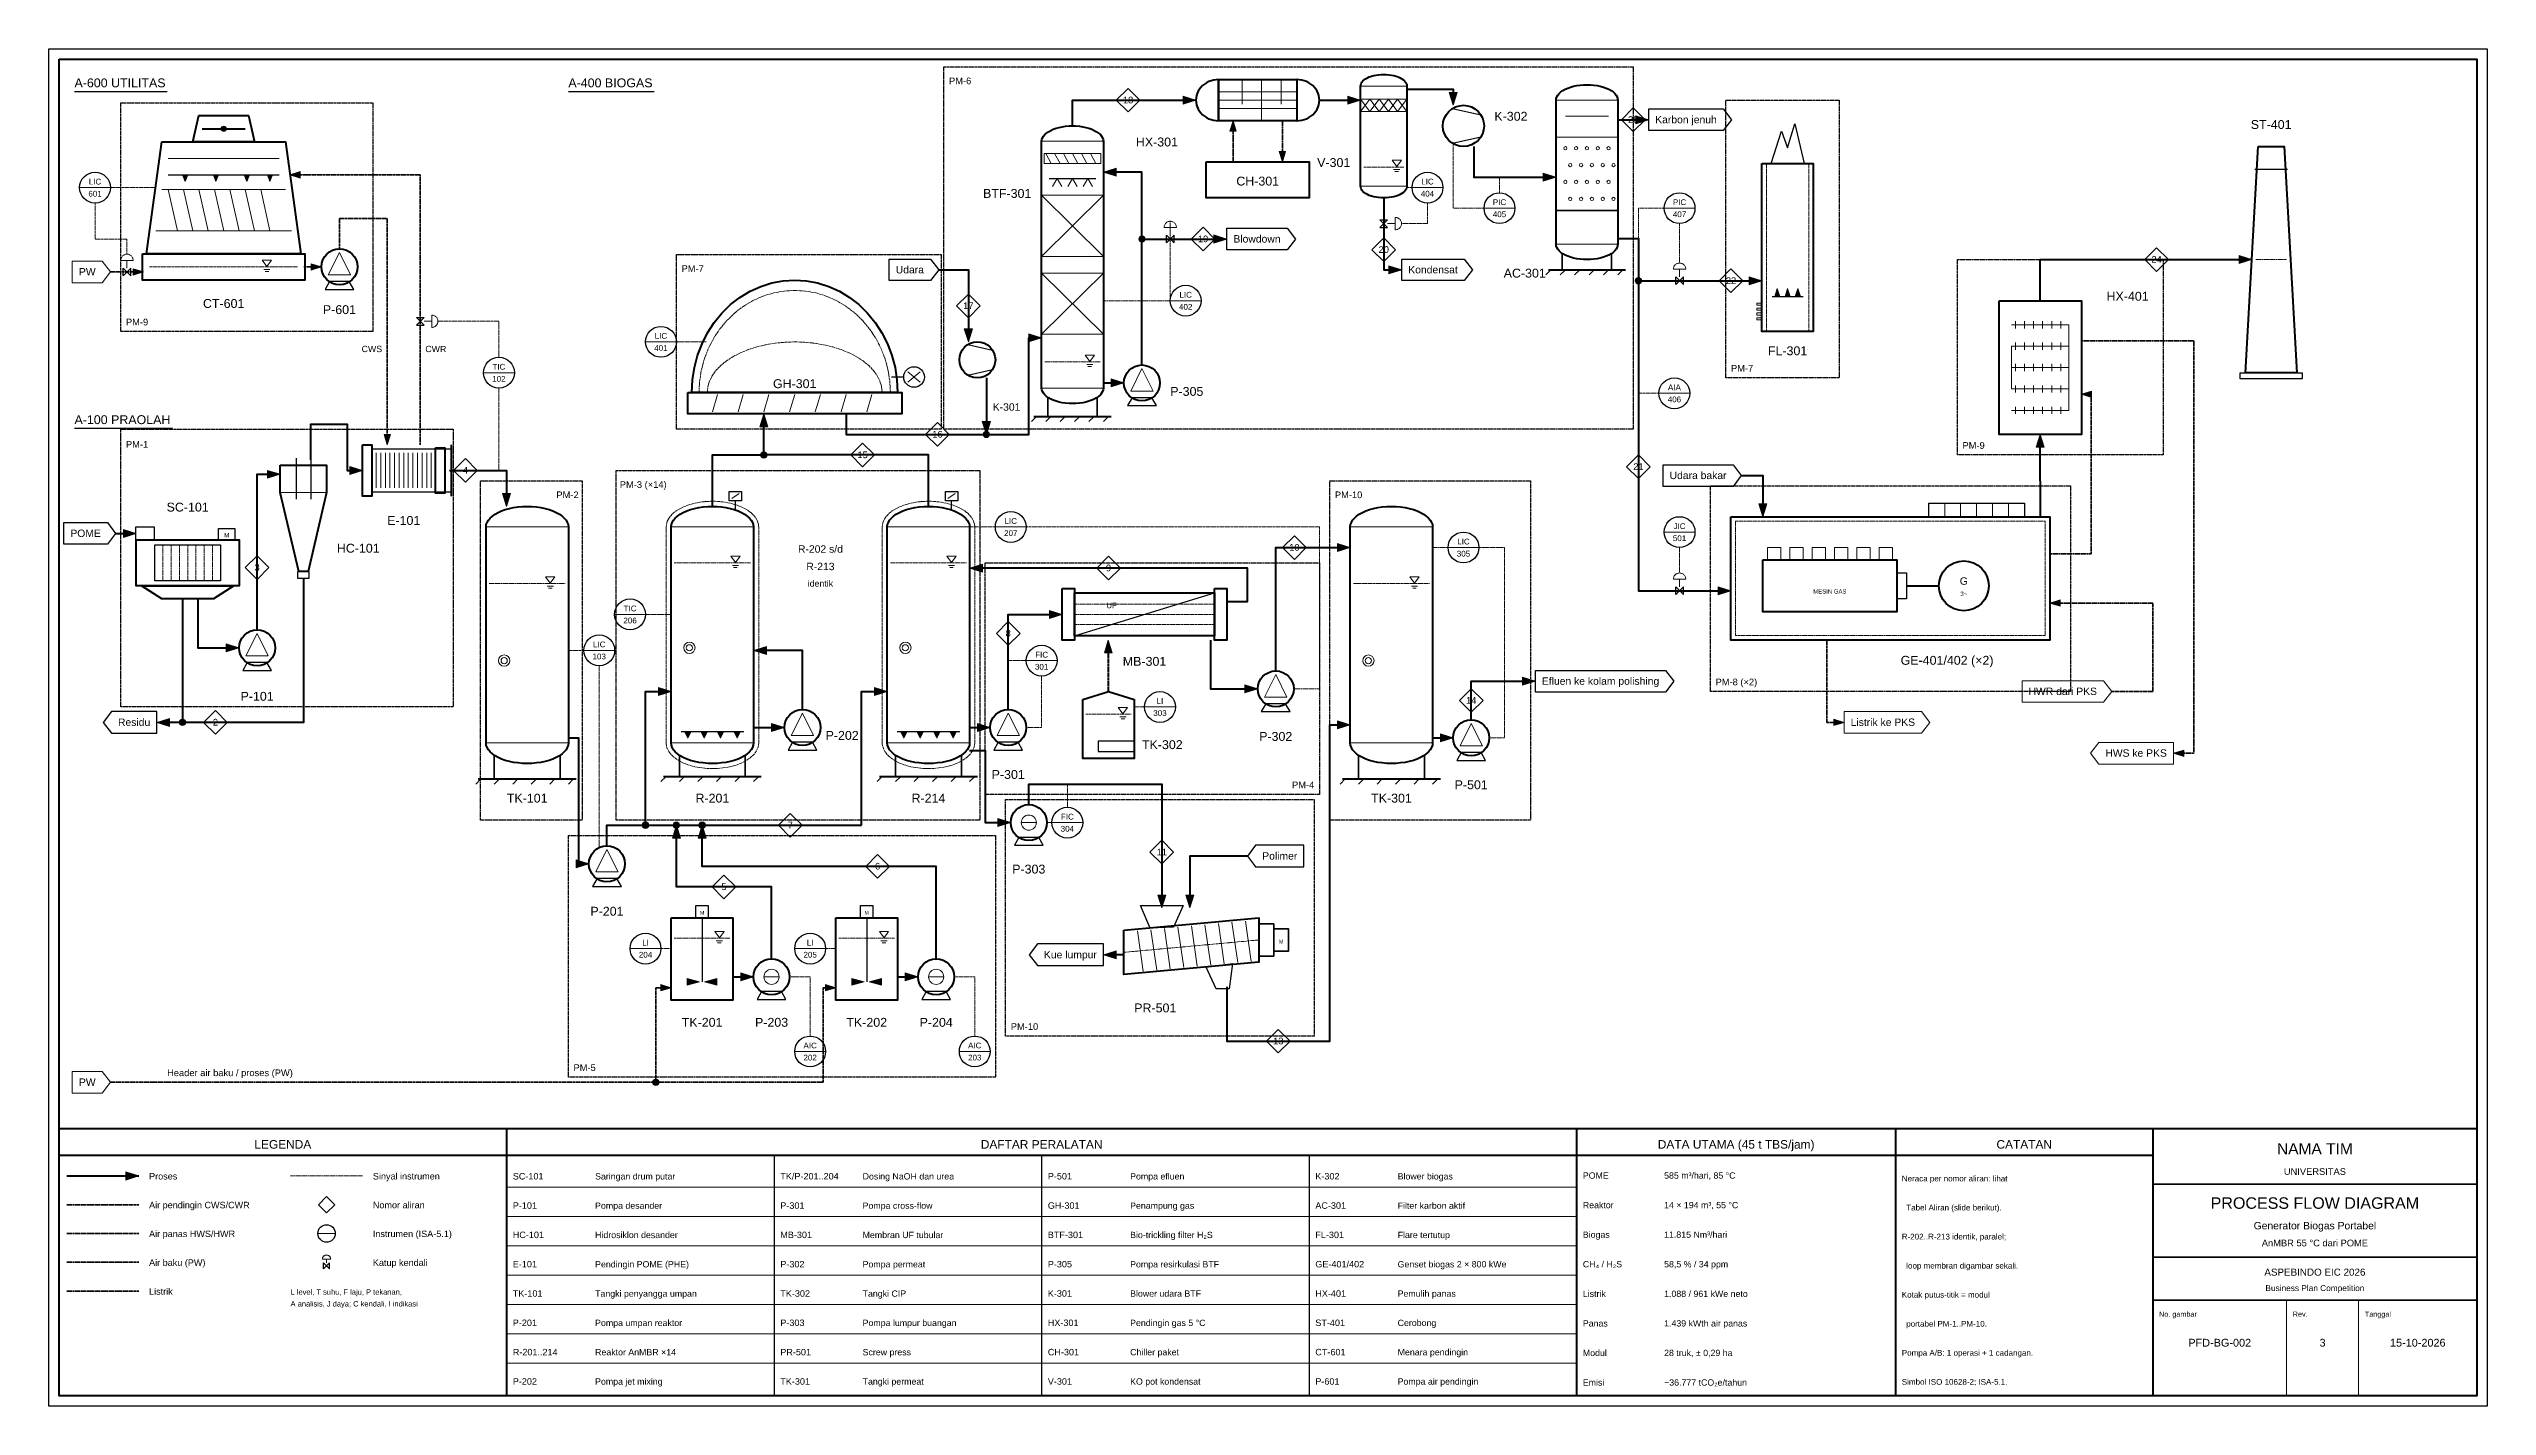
# Model space of a CAD drawing. Header units: millimetres. Extents: x 3 to 477, y 3 to 267.
import ezdxf
from ezdxf.enums import TextEntityAlignment as Align

# ---------------------------------------------------------------- set-up
doc = ezdxf.new("R2010")
doc.units = ezdxf.units.MM
doc.linetypes.add('DASHED', pattern=[1.524, 1.27, -0.254])
for name, color, linetype in [('PFD-BINGKAI', 7, 'Continuous'), ('PFD-INSTRUMEN', 7, 'Continuous'), ('PFD-PERALATAN', 7, 'Continuous'), ('PFD-PROSES', 7, 'Continuous'), ('PFD-SINYAL', 7, 'Continuous'), ('PFD-TABEL', 7, 'Continuous'), ('PFD-TEKS', 7, 'Continuous'), ('PFD-UTILITAS', 8, 'Continuous')]:
    doc.layers.add(name, color=color, linetype=linetype)
doc.styles.add('PFD', font='arial.ttf')

msp = doc.modelspace()

# ---------------------------------------------------------------- texts
at = {"layer": 'PFD-BINGKAI', "style": 'PFD'}
for s, height, p in [('A-600 UTILITAS', 1.728, (8, 259.5)), ('A-400 BIOGAS', 1.728, (104, 259.5)), ('PM-6', 1.296, (178, 260.1)), ('PM-7', 1.296, (126, 223.6)), ('PM-9', 1.296, (18, 213.2)), ('PM-7', 1.296, (330, 204.2)), ('A-100 PRAOLAH', 1.728, (8, 194)), ('PM-1', 1.296, (18, 189.4)), ('PM-9', 1.296, (375, 189.2)), ('PM-3 (×14)', 1.296, (114, 181.6)), ('PM-10', 1.296, (253, 179.6)), ('PM-8 (×2)', 1.296, (327, 143.2)), ('PM-10', 1.296, (190, 76.2)), ('PM-5', 1.296, (105, 68.2))]:
    msp.add_text(s, height=height, dxfattribs=at).set_placement(p)
for s, p in [('PM-2', (106, 179.6)), ('PM-4', (249, 123.2))]:
    msp.add_text(s, height=1.296, dxfattribs=at).set_placement(p, align=Align.RIGHT)
at = {"layer": 'PFD-INSTRUMEN', "style": 'PFD'}
for s, p in [('601', (12, 238.25)), ('LIC', (12, 240.6)), ('404', (271, 238.25)), ('LIC', (271, 240.6)), ('PIC', (285, 236.6)), ('PIC', (320, 236.6)), ('405', (285, 234.25)), ('407', (320, 234.25)), ('LIC', (224, 218.6)), ('402', (224, 216.25)), ('401', (122, 208.25)), ('LIC', (122, 210.6)), ('TIC', (90.5, 204.6)), ('102', (90.5, 202.25)), ('406', (319, 198.25)), ('AIA', (319, 200.6)), ('LIC', (190, 174.6)), ('207', (190, 172.25)), ('LIC', (278, 170.6)), ('501', (320, 171.25)), ('JIC', (320, 173.6)), ('305', (278, 168.25)), ('TIC', (116, 157.6)), ('LIC', (110, 150.6)), ('206', (116, 155.25)), ('103', (110, 148.25)), ('301', (196, 146.25)), ('FIC', (196, 148.6)), ('303', (219, 137.25)), ('LI', (219, 139.6)), ('304', (201, 114.75)), ('FIC', (201, 117.1)), ('204', (119, 90.25)), ('LI', (119, 92.6)), ('205', (151, 90.25)), ('LI', (151, 92.6)), ('AIC', (151, 72.6)), ('202', (151, 70.25)), ('AIC', (183, 72.6)), ('203', (183, 70.25))]:
    msp.add_text(s, height=1.116, dxfattribs=at).set_placement(p, align=Align.CENTER)
at = {"layer": 'PFD-TABEL', "style": 'PFD'}
for s, height, p in [('LEGENDA', 1.656, (48.5, 53.1)), ('DAFTAR PERALATAN', 1.656, (196, 53.1)), ('DATA UTAMA (45 t TBS/jam)', 1.656, (331, 53.1)), ('CATATAN', 1.656, (387, 53.1)), ('NAMA TIM', 2.16, (443.5, 52)), ('UNIVERSITAS', 1.296, (443.5, 48)), ('PROCESS FLOW DIAGRAM', 2.232, (443.5, 41.4)), ('Generator Biogas Portabel', 1.44, (443.5, 37.4)), ('AnMBR 55 °C dari POME', 1.296, (443.5, 34.1)), ('ASPEBINDO EIC 2026', 1.368, (443.5, 28.4)), ('Business Plan Competition', 1.152, (443.5, 25.4)), ('PFD-BG-002', 1.512, (425, 14.6)), ('3', 1.51, (445, 14.6)), ('15-10-2026', 1.512, (463.5, 14.6))]:
    msp.add_text(s, height=height, dxfattribs=at).set_placement(p, align=Align.CENTER)
for s, height, p in [('Proses', 1.26, (22.5, 47.1)), ('Sinyal instrumen', 1.26, (66, 47.1)), ('SC-101', 1.26, (93.2, 47.1)), ('Saringan drum putar', 1.224, (109.2, 47.1)), ('TK/P-201..204', 1.26, (145.2, 47.1)), ('Dosing NaOH dan urea', 1.224, (161.2, 47.1)), ('P-501', 1.26, (197.2, 47.1)), ('Pompa efluen', 1.224, (213.2, 47.1)), ('K-302', 1.26, (249.2, 47.1)), ('Blower biogas', 1.224, (265.2, 47.1)), ('POME', 1.224, (301.2, 47.26)), ('585 m³/hari, 85 °C', 1.224, (317, 47.26)), ('Neraca per nomor aliran: lihat', 1.116, (363.2, 46.73)), ('Air pendingin CWS/CWR', 1.26, (22.5, 41.5)), ('Nomor aliran', 1.26, (66, 41.5)), ('P-101', 1.26, (93.2, 41.4)), ('Pompa desander', 1.224, (109.2, 41.4)), ('P-301', 1.26, (145.2, 41.4)), ('Pompa cross-flow', 1.224, (161.2, 41.4)), ('GH-301', 1.26, (197.2, 41.4)), ('AC-301', 1.26, (249.2, 41.4)), ('Filter karbon aktif', 1.224, (265.2, 41.4)), ('Reaktor', 1.224, (301.2, 41.51)), ('14 × 194 m³, 55 °C', 1.224, (317, 41.51)), ('Penampung gas', 1.224, (213.2, 41.4)), ('  Tabel Aliran (slide berikut).', 1.116, (363.2, 41.08)), ('Air panas HWS/HWR', 1.26, (22.5, 35.9)), ('Instrumen (ISA-5.1)', 1.26, (66, 35.9)), ('HC-101', 1.26, (93.2, 35.7)), ('Hidrosiklon desander', 1.224, (109.2, 35.7)), ('MB-301', 1.26, (145.2, 35.7)), ('Membran UF tubular', 1.224, (161.2, 35.7)), ('BTF-301', 1.26, (197.2, 35.7)), ('Bio-trickling filter H₂S', 1.224, (213.2, 35.7)), ('FL-301', 1.26, (249.2, 35.7)), ('Flare tertutup', 1.224, (265.2, 35.7)), ('Biogas', 1.224, (301.2, 35.76)), ('11.815 Nm³/hari', 1.224, (317, 35.76)), ('R-202..R-213 identik, paralel;', 1.116, (363.2, 35.43)), ('Air baku (PW)', 1.26, (22.5, 30.3)), ('Katup kendali', 1.26, (66, 30.3)), ('E-101', 1.26, (93.2, 30)), ('Pendingin POME (PHE)', 1.224, (109.2, 30)), ('P-302', 1.26, (145.2, 30)), ('Pompa permeat', 1.224, (161.2, 30)), ('P-305', 1.26, (197.2, 30)), ('Pompa resirkulasi BTF', 1.224, (213.2, 30)), ('GE-401/402', 1.26, (249.2, 30)), ('Genset biogas 2 × 800 kWe', 1.224, (265.2, 30)), ('CH₄ / H₂S', 1.224, (301.2, 30.01)), ('58,5 % / 34 ppm', 1.224, (317, 30.01)), ('  loop membran digambar sekali.', 1.116, (363.2, 29.78)), ('Listrik', 1.26, (22.5, 24.7)), ('L level, T suhu, F laju, P tekanan,', 1.044, (50, 24.7)), ('TK-101', 1.26, (93.2, 24.3)), ('Tangki penyangga umpan', 1.224, (109.2, 24.3)), ('TK-302', 1.26, (145.2, 24.3)), ('Tangki CIP', 1.224, (161.2, 24.3)), ('K-301', 1.26, (197.2, 24.3)), ('Blower udara BTF', 1.224, (213.2, 24.3)), ('HX-401', 1.26, (249.2, 24.3)), ('Pemulih panas', 1.224, (265.2, 24.3)), ('Listrik', 1.224, (301.2, 24.26)), ('1.088 / 961 kWe neto', 1.224, (317, 24.26)), ('Kotak putus-titik = modul', 1.116, (363.2, 24.13)), ('A analisis, J daya; C kendali, I indikasi', 1.044, (50, 22.4)), ('P-201', 1.26, (93.2, 18.6)), ('Pompa umpan reaktor', 1.224, (109.2, 18.6)), ('P-303', 1.26, (145.2, 18.6)), ('Pompa lumpur buangan', 1.224, (161.2, 18.6)), ('HX-301', 1.26, (197.2, 18.6)), ('Pendingin gas 5 °C', 1.224, (213.2, 18.6)), ('ST-401', 1.26, (249.2, 18.6)), ('Cerobong', 1.224, (265.2, 18.6)), ('Panas', 1.224, (301.2, 18.51)), ('1.439 kWth air panas', 1.224, (317, 18.51)), ('  portabel PM-1..PM-10.', 1.116, (363.2, 18.48)), ('No. gambar', 1.008, (413.2, 20.4)), ('Rev.', 1.008, (439.2, 20.4)), ('Tanggal', 1.008, (453.2, 20.4)), ('R-201..214', 1.26, (93.2, 12.9)), ('Reaktor AnMBR ×14', 1.224, (109.2, 12.9)), ('PR-501', 1.26, (145.2, 12.9)), ('Screw press', 1.224, (161.2, 12.9)), ('CH-301', 1.26, (197.2, 12.9)), ('Chiller paket', 1.224, (213.2, 12.9)), ('CT-601', 1.26, (249.2, 12.9)), ('Menara pendingin', 1.224, (265.2, 12.9)), ('Modul', 1.224, (301.2, 12.76)), ('28 truk, ± 0,29 ha', 1.224, (317, 12.76)), ('Pompa A/B: 1 operasi + 1 cadangan.', 1.116, (363.2, 12.83)), ('P-202', 1.26, (93.2, 7.2)), ('Pompa jet mixing', 1.224, (109.2, 7.2)), ('TK-301', 1.26, (145.2, 7.2)), ('Tangki permeat', 1.224, (161.2, 7.2)), ('V-301', 1.26, (197.2, 7.2)), ('KO pot kondensat', 1.224, (213.2, 7.2)), ('P-601', 1.26, (249.2, 7.2)), ('Pompa air pendingin', 1.224, (265.2, 7.2)), ('Emisi', 1.224, (301.2, 7.01)), ('−36.777 tCO₂e/tahun', 1.224, (317, 7.01)), ('Simbol ISO 10628-2; ISA-5.1.', 1.116, (363.2, 7.18))]:
    msp.add_text(s, height=height, dxfattribs=at).set_placement(p)
at = {"layer": 'PFD-TEKS', "style": 'PFD'}
for s, height, p in [('18', 1.296, (212.8, 256.38)), ('25', 1.296, (311, 252.58)), ('Karbon jenuh', 1.44, (321.25, 252.51)), ('ST-401', 1.728, (435, 251.4)), ('CH-301', 1.728, (238, 240.4)), ('19', 1.296, (227.38, 229.38)), ('Blowdown', 1.44, (237.86, 229.31)), ('20', 1.296, (262.5, 227.3)), ('PW', 1.44, (10.49, 222.91)), ('Udara', 1.44, (170.38, 223.31)), ('Kondensat', 1.44, (272.08, 223.31)), ('24', 1.296, (412.73, 225.38)), ('CT-601', 1.728, (37, 216.6)), ('22', 1.296, (330, 221.26)), ('P-601', 1.728, (59.5, 215.4)), ('17', 1.296, (181.75, 216.38)), ('FL-301', 1.728, (341, 207.4)), ('GH-301', 1.728, (148, 201)), ('16', 1.296, (175.75, 191.38)), ('4', 1.3, (83.99, 184.38)), ('15', 1.296, (161.2, 187.38)), ('21', 1.296, (312, 185.09)), ('Udara bakar', 1.44, (323.6, 183.31)), ('SC-101', 1.728, (30, 177)), ('E-101', 1.728, (72, 174.4)), ('POME', 1.44, (10.16, 172.05)), ('M', 0.864, (37.6, 171.97)), ('10', 1.296, (245.12, 169.38)), ('3', 1.3, (43.5, 165.48)), ('R-202 s/d', 1.44, (153, 169)), ('R-213', 1.44, (153, 165.6)), ('9', 1.3, (209, 165.38)), ('identik', 1.224, (153, 162.4)), ('MESIN GAS', 0.828, (349.22, 161.05)), ('G', 1.44, (375.26, 162.76)), ('3~', 0.864, (375.26, 160.56)), ('UF', 1.08, (209.6, 158.2)), ('8', 1.3, (189.5, 152.68)), ('MB-301', 1.728, (216, 147)), ('GE-401/402 (×2)', 1.728, (372, 147.2)), ('Efluen ke kolam polishing', 1.44, (304.64, 143.31)), ('HWR dari PKS', 1.44, (394.49, 141.31)), ('P-101', 1.728, (43.5, 140.2)), ('14', 1.296, (279.5, 139.63)), ('Residu', 1.44, (19.59, 135.31)), ('2', 1.3, (35.4, 135.38)), ('P-302', 1.728, (241.5, 132.4)), ('Listrik ke PKS', 1.44, (359.52, 135.31)), ('HWS ke PKS', 1.44, (408.75, 129.31)), ('P-301', 1.728, (189.5, 125)), ('P-501', 1.728, (279.5, 123)), ('TK-101', 1.728, (96, 120.4)), ('R-201', 1.728, (132, 120.4)), ('R-214', 1.728, (174, 120.4)), ('TK-301', 1.728, (264, 120.4)), ('7', 1.3, (147.14, 115.38)), ('11', 1.296, (219.36, 110.13)), ('Polimer', 1.44, (242.29, 109.31)), ('5', 1.3, (134.25, 103.38)), ('6', 1.3, (164.12, 107.38)), ('P-303', 1.728, (193.5, 106.6)), ('P-201', 1.728, (111.5, 98.4)), ('M', 0.72, (130, 98.6)), ('M', 0.72, (162, 98.6)), ('Kue lumpur', 1.44, (201.59, 90.11)), ('M', 0.792, (242.56, 92.96)), ('TK-201', 1.728, (130, 76.8)), ('P-203', 1.728, (143.5, 76.8)), ('TK-202', 1.728, (162, 76.8)), ('P-204', 1.728, (175.5, 76.8)), ('13', 1.296, (242, 73.38)), ('PW', 1.44, (10.49, 65.31))]:
    msp.add_text(s, height=height, dxfattribs=at).set_placement(p, align=Align.CENTER)
for s, height, p in [('K-302', 1.728, (284, 253)), ('HX-401', 1.728, (403, 218)), ('CWR', 1.224, (76.2, 208)), ('P-305', 1.728, (221, 199.5)), ('K-301', 1.44, (186.5, 196.6)), ('HC-101', 1.728, (59, 169)), ('P-202', 1.728, (154, 132.6)), ('TK-302', 1.728, (215.5, 130.8)), ('PR-501', 1.728, (214, 79.6)), ('Header air baku / proses (PW)', 1.296, (26, 67.2))]:
    msp.add_text(s, height=height, dxfattribs=at).set_placement(p)
for s, height, p in [('HX-301', 1.728, (222.5, 248)), ('V-301', 1.728, (256, 244)), ('BTF-301', 1.728, (194, 238)), ('AC-301', 1.728, (294, 222.5)), ('CWS', 1.224, (67.8, 208))]:
    msp.add_text(s, height=height, dxfattribs=at).set_placement(p, align=Align.RIGHT)

# ---------------------------------------------------------------- hatches: boundary and pattern name
at = {"layer": 'PFD-PERALATAN'}
h = msp.add_hatch(color=7, dxfattribs=at)
edge = h.paths.add_edge_path()
edge.add_arc((37, 251.44), 0.5, 0, 360)
for points in [[(29, 242.48), (30, 242.48), (29.5, 241.2)], [(35, 242.48), (36, 242.48), (35.5, 241.2)], [(41, 242.48), (42, 242.48), (41.5, 241.2)], [(45.5, 242.48), (46.5, 242.48), (46, 241.2)], [(338.5, 218.84), (339.5, 218.84), (339, 220.36)], [(340.5, 218.84), (341.5, 218.84), (341, 220.36)], [(342.5, 218.84), (343.5, 218.84), (343, 220.36)], [(126.55, 134.2), (127.85, 134.2), (127.2, 132.9)], [(129.75, 134.2), (131.05, 134.2), (130.4, 132.9)], [(132.95, 134.2), (134.25, 134.2), (133.6, 132.9)], [(136.15, 134.2), (137.45, 134.2), (136.8, 132.9)], [(168.55, 134.2), (169.85, 134.2), (169.2, 132.9)], [(171.75, 134.2), (173.05, 134.2), (172.4, 132.9)], [(174.95, 134.2), (176.25, 134.2), (175.6, 132.9)], [(178.15, 134.2), (179.45, 134.2), (178.8, 132.9)], [(127.12, 86.16), (129.52, 85.52), (127.12, 84.88)], [(132.88, 86.16), (130.48, 85.52), (132.88, 84.88)], [(159.12, 86.16), (161.52, 85.52), (159.12, 84.88)], [(164.88, 86.16), (162.48, 85.52), (164.88, 84.88)]]:
    msp.add_hatch(color=7, dxfattribs=at).paths.add_polyline_path(points)
at = {"layer": 'PFD-PROSES'}
for points in [[(226, 257), (223.5, 256.23), (223.5, 257.77)], [(258, 257), (255.5, 256.23), (255.5, 257.77)], [(276, 256), (275.23, 258.5), (276.77, 258.5)], [(314, 253.2), (311.5, 252.43), (311.5, 253.97)], [(208, 243), (210.5, 243.78), (210.5, 242.22)], [(296, 242), (293.5, 241.22), (293.5, 242.78)], [(232, 230), (229.5, 229.22), (229.5, 230.78)], [(266, 224), (263.5, 223.22), (263.5, 224.78)], [(431.25, 226), (428.75, 225.22), (428.75, 226.78)], [(336, 221.88), (333.5, 221.1), (333.5, 222.66)], [(181.75, 210), (180.97, 212.5), (182.53, 212.5)], [(196, 210.8), (193.5, 210.03), (193.5, 211.57)], [(212, 202), (209.5, 201.22), (209.5, 202.78)], [(142, 196), (142.78, 193.5), (141.22, 193.5)], [(185.25, 192), (184.47, 194.5), (186.03, 194.5)], [(390.1, 192), (390.88, 189.5), (389.33, 189.5)], [(48, 184.24), (45.5, 183.46), (45.5, 185.01)], [(64, 185), (61.5, 184.22), (61.5, 185.78)], [(92, 178), (91.22, 180.5), (92.78, 180.5)], [(336.2, 176), (335.43, 178.5), (336.97, 178.5)], [(20, 172.74), (17.5, 171.96), (17.5, 173.51)], [(256, 170), (253.5, 169.22), (253.5, 170.78)], [(182, 166), (184.5, 166.78), (184.5, 165.22)], [(330, 161.6), (327.5, 160.82), (327.5, 162.38)], [(200, 157), (197.5, 156.22), (197.5, 157.78)], [(208.96, 152), (209.74, 149.5), (208.2, 149.5)], [(40, 150.5), (37.5, 149.72), (37.5, 151.28)], [(140, 150), (142.5, 150.78), (142.5, 149.22)], [(124, 142), (121.5, 141.22), (121.5, 142.78)], [(166, 142), (163.5, 141.22), (163.5, 142.78)], [(238, 142.5), (235.5, 141.72), (235.5, 143.28)], [(292, 144), (289.5, 143.22), (289.5, 144.78)], [(24, 136), (26.5, 136.78), (26.5, 135.22)], [(146, 135), (143.5, 134.22), (143.5, 135.78)], [(186, 135), (183.5, 134.22), (183.5, 135.78)], [(256, 135.5), (253.5, 134.72), (253.5, 136.28)], [(276, 133), (273.5, 132.22), (273.5, 133.78)], [(125, 116), (125.78, 113.5), (124.22, 113.5)], [(130, 116), (130.78, 113.5), (129.22, 113.5)], [(190, 116.5), (187.5, 115.72), (187.5, 117.28)], [(108, 108.5), (105.5, 107.72), (105.5, 109.28)], [(219.36, 99.92), (218.59, 102.42), (220.14, 102.42)], [(224.8, 99.92), (224.03, 102.42), (225.58, 102.42)], [(208, 90.8), (210.5, 91.58), (210.5, 90.03)], [(140, 86.5), (137.5, 85.72), (137.5, 87.28)], [(172, 86.5), (169.5, 85.72), (169.5, 87.28)]]:
    msp.add_hatch(color=7, dxfattribs=at).paths.add_polyline_path(points)
h = msp.add_hatch(color=7, dxfattribs=at)
edge = h.paths.add_edge_path()
edge.add_arc((215.5, 230), 0.62, 0, 360)
h = msp.add_hatch(color=7, dxfattribs=at)
edge = h.paths.add_edge_path()
edge.add_arc((312, 221.88), 0.62, 0, 360)
h = msp.add_hatch(color=7, dxfattribs=at)
edge = h.paths.add_edge_path()
edge.add_arc((185.25, 192), 0.62, 0, 360)
h = msp.add_hatch(color=7, dxfattribs=at)
edge = h.paths.add_edge_path()
edge.add_arc((142, 188), 0.62, 0, 360)
h = msp.add_hatch(color=7, dxfattribs=at)
edge = h.paths.add_edge_path()
edge.add_arc((29, 136), 0.62, 0, 360)
h = msp.add_hatch(color=7, dxfattribs=at)
edge = h.paths.add_edge_path()
edge.add_arc((119, 116), 0.62, 0, 360)
h = msp.add_hatch(color=7, dxfattribs=at)
edge = h.paths.add_edge_path()
edge.add_arc((125, 116), 0.62, 0, 360)
h = msp.add_hatch(color=7, dxfattribs=at)
edge = h.paths.add_edge_path()
edge.add_arc((130, 116), 0.62, 0, 360)
h = msp.add_hatch(color=7, dxfattribs=at)
edge = h.paths.add_edge_path()
edge.add_arc((121, 66), 0.62, 0, 360)
at = {"layer": 'PFD-TABEL'}
msp.add_hatch(color=7, dxfattribs=at).paths.add_polyline_path([(20.5, 47.8), (18, 48.6), (18, 47)])
at = {"layer": 'PFD-UTILITAS'}
for points in [[(233.2, 253), (233.82, 251), (232.57, 251)], [(242.8, 245), (242.18, 247), (243.43, 247)], [(49.87, 242.48), (51.87, 243.1), (51.87, 241.85)], [(21.4, 223.6), (19.4, 222.97), (19.4, 224.22)], [(56, 224.6), (54.01, 223.95), (53.99, 225.2)], [(398.1, 199.8), (400.1, 200.43), (400.1, 199.18)], [(68.8, 190), (68.17, 192), (69.42, 192)], [(392, 159.2), (394, 159.82), (394, 158.57)], [(352, 136), (350, 135.38), (350, 136.62)], [(416, 130), (418, 130.62), (418, 129.38)], [(124, 84.4), (122, 83.78), (122, 85.03)], [(156, 84.4), (154, 83.78), (154, 85.03)]]:
    msp.add_hatch(color=7, dxfattribs=at).paths.add_polyline_path(points)

# ---------------------------------------------------------------- linework, layer by layer
at = {"layer": 'PFD-BINGKAI', "linetype": 'Continuous', "lineweight": 30, "ltscale": 0.35}
msp.add_lwpolyline([(3, 267), (477, 267), (477, 3), (3, 3)], close=True, dxfattribs=at)
at = {"layer": 'PFD-BINGKAI', "linetype": 'Continuous', "lineweight": 70, "ltscale": 0.35}
msp.add_lwpolyline([(5, 265), (475, 265), (475, 5), (5, 5)], close=True, dxfattribs=at)
at = {"layer": 'PFD-BINGKAI', "linetype": 'DASHED', "lineweight": 30, "ltscale": 0.35}
for points in [[(177, 263.5), (311, 263.5), (311, 193), (177, 193)], [(17, 256.5), (66, 256.5), (66, 212), (17, 212)], [(329, 257), (351, 257), (351, 203), (329, 203)], [(125, 227), (176.5, 227), (176.5, 193), (125, 193)], [(374, 226), (414, 226), (414, 188), (374, 188)], [(17, 193), (81.6, 193), (81.6, 139), (17, 139)], [(113.3, 185), (184, 185), (184, 117), (113.3, 117)], [(86.9, 183), (106.7, 183), (106.7, 117), (86.9, 117)], [(252, 183), (291, 183), (291, 117), (252, 117)], [(326, 182), (396, 182), (396, 142), (326, 142)], [(185, 167), (250, 167), (250, 122), (185, 122)], [(189, 121), (249, 121), (249, 75), (189, 75)], [(104, 114), (187, 114), (187, 67), (104, 67)]]:
    msp.add_lwpolyline(points, close=True, dxfattribs=at)
at = {"layer": 'PFD-BINGKAI', "linetype": 'Continuous', "lineweight": 30, "ltscale": 0.35}
for points in [[(8, 258.7), (26, 258.7)], [(104, 258.7), (120.67, 258.7)], [(8, 193.2), (27.07, 193.2)]]:
    msp.add_lwpolyline(points, dxfattribs=at)
at = {"layer": 'PFD-BINGKAI', "linetype": 'Continuous', "lineweight": 70, "ltscale": 0.35}
msp.add_lwpolyline([(5, 57), (475, 57)], dxfattribs=at)
at = {"layer": 'PFD-INSTRUMEN', "linetype": 'Continuous', "lineweight": 20, "ltscale": 0.35}
for points in [[(9, 240), (15, 240)], [(268, 240), (274, 240)], [(282, 236), (288, 236)], [(317, 236), (323, 236)], [(221, 218), (227, 218)], [(119, 210), (125, 210)], [(87.5, 204), (93.5, 204)], [(316, 200), (322, 200)], [(187, 174), (193, 174)], [(317, 173), (323, 173)], [(275, 170), (281, 170)], [(113, 157), (119, 157)], [(107, 150), (113, 150)], [(193, 148), (199, 148)], [(216, 139), (222, 139)], [(198, 116.5), (204, 116.5)], [(116, 92), (122, 92)], [(148, 92), (154, 92)], [(148, 72), (154, 72)], [(180, 72), (186, 72)]]:
    msp.add_lwpolyline(points, dxfattribs=at)
at = {"layer": 'PFD-INSTRUMEN', "lineweight": 30}
for centre in [(12, 240), (271, 240), (285, 236), (320, 236), (224, 218), (122, 210), (90.5, 204), (319, 200), (190, 174), (320, 173), (278, 170), (116, 157), (110, 150), (196, 148), (219, 139), (201, 116.5), (119, 92), (151, 92), (151, 72), (183, 72)]:
    msp.add_circle(centre, 3, dxfattribs=at)
at = {"layer": 'PFD-PERALATAN', "linetype": 'Continuous', "lineweight": 40, "ltscale": 0.35}
for points in [[(230.4, 261), (229.91, 260.97), (229.42, 260.9), (228.95, 260.78), (228.49, 260.6), (228.06, 260.39), (227.66, 260.13), (227.29, 259.83), (226.96, 259.49), (226.67, 259.13), (226.44, 258.74), (226.25, 258.32), (226.11, 257.89), (226.03, 257.45), (226, 257), (226.03, 256.55), (226.11, 256.11), (226.25, 255.68), (226.44, 255.26), (226.67, 254.87), (226.96, 254.51), (227.29, 254.17), (227.66, 253.87), (228.06, 253.61), (228.49, 253.4), (228.95, 253.22), (229.42, 253.1), (229.91, 253.03), (230.4, 253), (230.4, 253), (230.4, 261)], [(245.6, 253), (246.09, 253.03), (246.58, 253.1), (247.05, 253.22), (247.51, 253.4), (247.94, 253.61), (248.34, 253.87), (248.71, 254.17), (249.04, 254.51), (249.33, 254.87), (249.56, 255.26), (249.75, 255.68), (249.89, 256.11), (249.97, 256.55), (250, 257), (249.97, 257.45), (249.89, 257.89), (249.75, 258.32), (249.56, 258.74), (249.33, 259.13), (249.04, 259.49), (248.71, 259.83), (248.34, 260.13), (247.94, 260.39), (247.51, 260.6), (247.05, 260.78), (246.58, 260.9), (246.09, 260.97), (245.6, 261), (245.6, 261), (245.6, 253)], [(31, 248.88), (32.2, 254), (41.8, 254), (43, 248.88)], [(228, 245), (248, 245), (248, 238), (228, 238)], [(21.2, 227.12), (52.8, 227.12), (52.8, 222), (21.2, 222)], [(127.2, 200.16), (168.8, 200.16), (168.8, 196), (127.2, 196)], [(64, 190), (65.8, 190), (65.8, 180), (64, 180)], [(78.2, 189.4), (80, 189.4), (80, 180.6), (78.2, 180.6)], [(336.2, 167.6), (362.24, 167.6), (362.24, 157.52), (336.2, 157.52)], [(21, 162.52), (39, 162.52), (35, 160), (25, 160)], [(200, 162), (202.4, 162), (202.4, 152), (200, 152)], [(229.6, 162), (232, 162), (232, 152), (229.6, 152)]]:
    msp.add_lwpolyline(points, close=True, dxfattribs=at)
at = {"layer": 'PFD-PERALATAN', "linetype": 'Continuous', "lineweight": 50, "ltscale": 0.35}
for points in [[(230.4, 261), (245.6, 261), (245.6, 253), (230.4, 253)], [(258, 259.75), (258.03, 260), (258.11, 260.25), (258.25, 260.49), (258.45, 260.73), (258.69, 260.95), (258.98, 261.15), (259.32, 261.34), (259.69, 261.51), (260.11, 261.66), (260.55, 261.78), (261.01, 261.87), (261.5, 261.94), (262, 261.99), (262.5, 262), (263, 261.99), (263.5, 261.94), (263.99, 261.87), (264.45, 261.78), (264.89, 261.66), (265.31, 261.51), (265.68, 261.34), (266.02, 261.15), (266.31, 260.95), (266.55, 260.73), (266.75, 260.49), (266.89, 260.25), (266.97, 260), (267, 259.75), (267, 240.25), (266.97, 240), (266.89, 239.75), (266.75, 239.51), (266.55, 239.27), (266.31, 239.05), (266.02, 238.85), (265.68, 238.66), (265.31, 238.49), (264.89, 238.34), (264.45, 238.22), (263.99, 238.13), (263.5, 238.06), (263, 238.01), (262.5, 238), (262, 238.01), (261.5, 238.06), (261.01, 238.13), (260.55, 238.22), (260.11, 238.34), (259.69, 238.49), (259.32, 238.66), (258.98, 238.85), (258.69, 239.05), (258.45, 239.27), (258.25, 239.51), (258.11, 239.75), (258.03, 240), (258, 240.25)], [(296, 257), (296.04, 257.34), (296.15, 257.67), (296.34, 257.99), (296.59, 258.3), (296.92, 258.6), (297.31, 258.87), (297.76, 259.12), (298.26, 259.35), (298.81, 259.54), (299.4, 259.7), (300.02, 259.83), (300.66, 259.92), (301.33, 259.98), (302, 260), (302.67, 259.98), (303.34, 259.92), (303.98, 259.83), (304.6, 259.7), (305.19, 259.54), (305.74, 259.35), (306.24, 259.12), (306.69, 258.87), (307.08, 258.6), (307.41, 258.3), (307.66, 257.99), (307.85, 257.67), (307.96, 257.34), (308, 257), (308, 229), (307.96, 228.66), (307.85, 228.33), (307.66, 228.01), (307.41, 227.7), (307.08, 227.4), (306.69, 227.13), (306.24, 226.88), (305.74, 226.65), (305.19, 226.46), (304.6, 226.3), (303.98, 226.17), (303.34, 226.08), (302.67, 226.02), (302, 226), (301.33, 226.02), (300.66, 226.08), (300.02, 226.17), (299.4, 226.3), (298.81, 226.46), (298.26, 226.65), (297.76, 226.88), (297.31, 227.13), (296.92, 227.4), (296.59, 227.7), (296.34, 228.01), (296.15, 228.33), (296.04, 228.66), (296, 229)], [(196, 249), (196.04, 249.34), (196.15, 249.67), (196.34, 249.99), (196.59, 250.3), (196.92, 250.6), (197.31, 250.87), (197.76, 251.12), (198.26, 251.35), (198.81, 251.54), (199.4, 251.7), (200.02, 251.83), (200.66, 251.92), (201.33, 251.98), (202, 252), (202.67, 251.98), (203.34, 251.92), (203.98, 251.83), (204.6, 251.7), (205.19, 251.54), (205.74, 251.35), (206.24, 251.12), (206.69, 250.87), (207.08, 250.6), (207.41, 250.3), (207.66, 249.99), (207.85, 249.67), (207.96, 249.34), (208, 249), (208, 201), (207.96, 200.66), (207.85, 200.33), (207.66, 200.01), (207.41, 199.7), (207.08, 199.4), (206.69, 199.13), (206.24, 198.88), (205.74, 198.65), (205.19, 198.46), (204.6, 198.3), (203.98, 198.17), (203.34, 198.08), (202.67, 198.02), (202, 198), (201.33, 198.02), (200.66, 198.08), (200.02, 198.17), (199.4, 198.3), (198.81, 198.46), (198.26, 198.65), (197.76, 198.88), (197.31, 199.13), (196.92, 199.4), (196.59, 199.7), (196.34, 200.01), (196.15, 200.33), (196.04, 200.66), (196, 201)], [(25, 248.88), (49, 248.88), (52, 227.12), (22, 227.12)], [(432.5, 248), (437.5, 248), (440, 204), (430, 204)], [(336, 244.68), (346, 244.68), (346, 212), (336, 212)], [(128, 200.16), (128.13, 202.61), (128.5, 205.02), (129.12, 207.37), (129.98, 209.64), (131.07, 211.78), (132.36, 213.78), (133.86, 215.6), (135.53, 217.24), (137.36, 218.65), (139.32, 219.84), (141.39, 220.77), (143.55, 221.45), (145.76, 221.86), (148, 222), (150.24, 221.86), (152.45, 221.45), (154.61, 220.77), (156.68, 219.84), (158.64, 218.65), (160.47, 217.24), (162.14, 215.6), (163.64, 213.78), (164.93, 211.78), (166.02, 209.64), (166.88, 207.37), (167.5, 205.02), (167.87, 202.61), (168, 200.16)], [(382.1, 218), (398.1, 218), (398.1, 192), (382.1, 192)], [(48, 186), (57, 186), (57, 180.72), (53.4, 165.32), (51.6, 165.32), (48, 180.72)], [(88, 174), (88.05, 174.45), (88.2, 174.89), (88.45, 175.32), (88.79, 175.74), (89.23, 176.13), (89.75, 176.49), (90.34, 176.83), (91.01, 177.13), (91.74, 177.39), (92.53, 177.6), (93.36, 177.78), (94.22, 177.9), (95.1, 177.97), (96, 178), (96.9, 177.97), (97.78, 177.9), (98.64, 177.78), (99.47, 177.6), (100.26, 177.39), (100.99, 177.13), (101.66, 176.83), (102.25, 176.49), (102.77, 176.13), (103.21, 175.74), (103.55, 175.32), (103.8, 174.89), (103.95, 174.45), (104, 174), (104, 132), (103.95, 131.55), (103.8, 131.11), (103.55, 130.68), (103.21, 130.26), (102.77, 129.87), (102.25, 129.51), (101.66, 129.17), (100.99, 128.87), (100.26, 128.61), (99.47, 128.4), (98.64, 128.22), (97.78, 128.1), (96.9, 128.03), (96, 128), (95.1, 128.03), (94.22, 128.1), (93.36, 128.22), (92.53, 128.4), (91.74, 128.61), (91.01, 128.87), (90.34, 129.17), (89.75, 129.51), (89.23, 129.87), (88.79, 130.26), (88.45, 130.68), (88.2, 131.11), (88.05, 131.55), (88, 132)], [(124, 174), (124.05, 174.45), (124.2, 174.89), (124.45, 175.32), (124.79, 175.74), (125.23, 176.13), (125.75, 176.49), (126.34, 176.83), (127.01, 177.13), (127.74, 177.39), (128.53, 177.6), (129.36, 177.78), (130.22, 177.9), (131.1, 177.97), (132, 178), (132.9, 177.97), (133.78, 177.9), (134.64, 177.78), (135.47, 177.6), (136.26, 177.39), (136.99, 177.13), (137.66, 176.83), (138.25, 176.49), (138.77, 176.13), (139.21, 175.74), (139.55, 175.32), (139.8, 174.89), (139.95, 174.45), (140, 174), (140, 132), (139.95, 131.55), (139.8, 131.11), (139.55, 130.68), (139.21, 130.26), (138.77, 129.87), (138.25, 129.51), (137.66, 129.17), (136.99, 128.87), (136.26, 128.61), (135.47, 128.4), (134.64, 128.22), (133.78, 128.1), (132.9, 128.03), (132, 128), (131.1, 128.03), (130.22, 128.1), (129.36, 128.22), (128.53, 128.4), (127.74, 128.61), (127.01, 128.87), (126.34, 129.17), (125.75, 129.51), (125.23, 129.87), (124.79, 130.26), (124.45, 130.68), (124.2, 131.11), (124.05, 131.55), (124, 132)], [(166, 174), (166.05, 174.45), (166.2, 174.89), (166.45, 175.32), (166.79, 175.74), (167.23, 176.13), (167.75, 176.49), (168.34, 176.83), (169.01, 177.13), (169.74, 177.39), (170.53, 177.6), (171.36, 177.78), (172.22, 177.9), (173.1, 177.97), (174, 178), (174.9, 177.97), (175.78, 177.9), (176.64, 177.78), (177.47, 177.6), (178.26, 177.39), (178.99, 177.13), (179.66, 176.83), (180.25, 176.49), (180.77, 176.13), (181.21, 175.74), (181.55, 175.32), (181.8, 174.89), (181.95, 174.45), (182, 174), (182, 132), (181.95, 131.55), (181.8, 131.11), (181.55, 130.68), (181.21, 130.26), (180.77, 129.87), (180.25, 129.51), (179.66, 129.17), (178.99, 128.87), (178.26, 128.61), (177.47, 128.4), (176.64, 128.22), (175.78, 128.1), (174.9, 128.03), (174, 128), (173.1, 128.03), (172.22, 128.1), (171.36, 128.22), (170.53, 128.4), (169.74, 128.61), (169.01, 128.87), (168.34, 129.17), (167.75, 129.51), (167.23, 129.87), (166.79, 130.26), (166.45, 130.68), (166.2, 131.11), (166.05, 131.55), (166, 132)], [(256, 174), (256.05, 174.45), (256.2, 174.89), (256.45, 175.32), (256.79, 175.74), (257.23, 176.13), (257.75, 176.49), (258.34, 176.83), (259.01, 177.13), (259.74, 177.39), (260.53, 177.6), (261.36, 177.78), (262.22, 177.9), (263.1, 177.97), (264, 178), (264.9, 177.97), (265.78, 177.9), (266.64, 177.78), (267.47, 177.6), (268.26, 177.39), (268.99, 177.13), (269.66, 176.83), (270.25, 176.49), (270.77, 176.13), (271.21, 175.74), (271.55, 175.32), (271.8, 174.89), (271.95, 174.45), (272, 174), (272, 132), (271.95, 131.55), (271.8, 131.11), (271.55, 130.68), (271.21, 130.26), (270.77, 129.87), (270.25, 129.51), (269.66, 129.17), (268.99, 128.87), (268.26, 128.61), (267.47, 128.4), (266.64, 128.22), (265.78, 128.1), (264.9, 128.03), (264, 128), (263.1, 128.03), (262.22, 128.1), (261.36, 128.22), (260.53, 128.4), (259.74, 128.61), (259.01, 128.87), (258.34, 129.17), (257.75, 129.51), (257.23, 129.87), (256.79, 130.26), (256.45, 130.68), (256.2, 131.11), (256.05, 131.55), (256, 132)], [(330, 176), (392, 176), (392, 152), (330, 152)], [(20, 171.48), (40, 171.48), (40, 162.52), (20, 162.52)], [(202.4, 161.2), (229.6, 161.2), (229.6, 152.8), (202.4, 152.8)], [(204, 140.44), (209, 142), (214, 140.44), (214, 129), (204, 129)], [(124, 98), (136, 98), (136, 82), (124, 82)], [(156, 98), (168, 98), (168, 82), (156, 82)], [(212, 95.6), (238.24, 98), (238.24, 89.36), (212, 86.96)]]:
    msp.add_lwpolyline(points, close=True, dxfattribs=at)
at = {"layer": 'PFD-PERALATAN', "linetype": 'Continuous', "lineweight": 40, "ltscale": 0.35}
for points in [[(230.4, 261), (230.4, 253)], [(245.6, 261), (245.6, 253)], [(81.2, 190), (81.2, 180)], [(364.1, 162.56), (370.42, 162.56)]]:
    msp.add_lwpolyline(points, dxfattribs=at)
at = {"layer": 'PFD-PERALATAN', "linetype": 'Continuous', "lineweight": 13, "ltscale": 0.35}
for points in [[(234.96, 261), (234.96, 256.2)], [(238.76, 261), (238.76, 253)], [(242.56, 261), (242.56, 256.2)], [(258, 259.75), (267, 259.75)], [(258, 257.2), (259.8, 254.8)], [(259.8, 257.2), (258, 254.8)], [(259.8, 257.2), (261.6, 254.8)], [(261.6, 257.2), (259.8, 254.8)], [(261.6, 257.2), (263.4, 254.8)], [(263.4, 257.2), (261.6, 254.8)], [(263.4, 257.2), (265.2, 254.8)], [(265.2, 257.2), (263.4, 254.8)], [(265.2, 257.2), (267, 254.8)], [(267, 257.2), (265.2, 254.8)], [(296, 257), (308, 257)], [(196, 249), (208, 249)], [(199, 241.74), (198.1, 240.24)], [(199, 241.74), (199.9, 240.24)], [(202, 241.74), (201.1, 240.24)], [(202, 241.74), (202.9, 240.24)], [(205, 241.74), (204.1, 240.24)], [(205, 241.74), (205.9, 240.24)], [(264.42, 243.5), (265.62, 243.5)], [(264.67, 243.1), (265.37, 243.1)], [(25, 239.6), (49, 239.6)], [(26.2, 239.6), (28, 231.6)], [(29.2, 239.6), (31, 231.6)], [(32.2, 239.6), (34, 231.6)], [(35.2, 239.6), (37, 231.6)], [(38.2, 239.6), (40, 231.6)], [(41.2, 239.6), (43, 231.6)], [(44.2, 239.6), (46, 231.6)], [(258, 240.25), (267, 240.25)], [(23.8, 231.6), (50.2, 231.6)], [(296, 229), (308, 229)], [(44.8, 224.06), (46, 224.06)], [(45.05, 223.66), (45.75, 223.66)], [(295, 224), (294, 223)], [(297.8, 224), (296.8, 223)], [(300.6, 224), (299.6, 223)], [(303.4, 224), (302.4, 223)], [(306.2, 224), (305.2, 223)], [(309, 224), (308, 223)], [(204.76, 205.6), (205.96, 205.6)], [(205.01, 205.2), (205.71, 205.2)], [(196, 201), (208, 201)], [(195, 195.5), (194, 194.5)], [(197.8, 195.5), (196.8, 194.5)], [(200.6, 195.5), (199.6, 194.5)], [(203.4, 195.5), (202.4, 194.5)], [(206.2, 195.5), (205.2, 194.5)], [(209, 195.5), (208, 194.5)], [(48, 180.72), (57, 180.72)], [(135.78, 179.51), (137.18, 180.51)], [(177.78, 179.51), (179.18, 180.51)], [(88, 174), (104, 174)], [(124, 174), (140, 174)], [(166, 174), (182, 174)], [(256, 174), (272, 174)], [(135.88, 166.5), (137.08, 166.5)], [(136.13, 166.1), (136.83, 166.1)], [(177.88, 166.5), (179.08, 166.5)], [(178.13, 166.1), (178.83, 166.1)], [(99.88, 162.5), (101.08, 162.5)], [(100.13, 162.1), (100.83, 162.1)], [(267.88, 162.5), (269.08, 162.5)], [(268.13, 162.1), (268.83, 162.1)], [(211.2, 137.08), (212.4, 137.08)], [(211.45, 136.68), (212.15, 136.68)], [(88, 132), (104, 132)], [(124, 132), (140, 132)], [(166, 132), (182, 132)], [(256, 132), (272, 132)], [(87, 125), (86, 124)], [(90.6, 125), (89.6, 124)], [(94.2, 125), (93.2, 124)], [(97.8, 125), (96.8, 124)], [(101.4, 125), (100.4, 124)], [(105, 125), (104, 124)], [(123, 125.5), (122, 124.5)], [(126.6, 125.5), (125.6, 124.5)], [(130.2, 125.5), (129.2, 124.5)], [(133.8, 125.5), (132.8, 124.5)], [(137.4, 125.5), (136.4, 124.5)], [(141, 125.5), (140, 124.5)], [(165, 125.5), (164, 124.5)], [(168.6, 125.5), (167.6, 124.5)], [(172.2, 125.5), (171.2, 124.5)], [(175.8, 125.5), (174.8, 124.5)], [(179.4, 125.5), (178.4, 124.5)], [(183, 125.5), (182, 124.5)], [(255, 125), (254, 124)], [(258.6, 125), (257.6, 124)], [(262.2, 125), (261.2, 124)], [(265.8, 125), (264.8, 124)], [(269.4, 125), (268.4, 124)], [(273, 125), (272, 124)], [(132.76, 93.5), (133.96, 93.5)], [(133.01, 93.1), (133.71, 93.1)], [(164.76, 93.5), (165.96, 93.5)], [(165.01, 93.1), (165.71, 93.1)]]:
    msp.add_lwpolyline(points, dxfattribs=at)
at = {"layer": 'PFD-PERALATAN', "linetype": 'Continuous', "lineweight": 15, "ltscale": 0.35}
for points in [[(230.4, 258.6), (245.6, 258.6)], [(230.4, 257), (245.6, 257)], [(230.4, 255.4), (245.6, 255.4)], [(26.2, 245.68), (47.8, 245.68)], [(196, 238.5), (208, 226.62)], [(208, 238.5), (196, 226.62)], [(196, 223.38), (208, 211.5)], [(208, 223.38), (196, 211.5)], [(170, 204.16), (172.4, 202.16)], [(170, 202.16), (172.4, 204.16)]]:
    msp.add_lwpolyline(points, dxfattribs=at)
at = {"layer": 'PFD-PERALATAN', "linetype": 'Continuous', "lineweight": 20, "ltscale": 0.35}
for points in [[(258, 257.2), (267, 257.2), (267, 254.8), (258, 254.8)], [(196, 238.5), (208, 238.5), (208, 226.62), (196, 226.62)], [(222.2, 232.25), (222.19, 232.38), (222.17, 232.52), (222.13, 232.65), (222.08, 232.77), (222.02, 232.89), (221.94, 233), (221.85, 233.1), (221.75, 233.19), (221.64, 233.27), (221.52, 233.33), (221.4, 233.38), (221.27, 233.42), (221.13, 233.44), (221, 233.45), (220.87, 233.44), (220.73, 233.42), (220.6, 233.38), (220.48, 233.33), (220.36, 233.27), (220.25, 233.19), (220.15, 233.1), (220.06, 233), (219.98, 232.89), (219.92, 232.77), (219.87, 232.65), (219.83, 232.52), (219.81, 232.38), (219.8, 232.25)], [(264.75, 231.8), (264.88, 231.81), (265.02, 231.83), (265.15, 231.87), (265.27, 231.92), (265.39, 231.98), (265.5, 232.06), (265.6, 232.15), (265.69, 232.25), (265.77, 232.36), (265.83, 232.48), (265.88, 232.6), (265.92, 232.73), (265.94, 232.87), (265.95, 233), (265.94, 233.13), (265.92, 233.27), (265.88, 233.4), (265.83, 233.52), (265.77, 233.64), (265.69, 233.75), (265.6, 233.85), (265.5, 233.94), (265.39, 234.02), (265.27, 234.08), (265.15, 234.13), (265.02, 234.17), (264.88, 234.19), (264.75, 234.2)], [(19.4, 225.85), (19.39, 225.98), (19.37, 226.12), (19.33, 226.25), (19.28, 226.37), (19.22, 226.49), (19.14, 226.6), (19.05, 226.7), (18.95, 226.79), (18.84, 226.87), (18.72, 226.93), (18.6, 226.98), (18.47, 227.02), (18.33, 227.04), (18.2, 227.05), (18.07, 227.04), (17.93, 227.02), (17.8, 226.98), (17.68, 226.93), (17.56, 226.87), (17.45, 226.79), (17.35, 226.7), (17.26, 226.6), (17.18, 226.49), (17.12, 226.37), (17.07, 226.25), (17.03, 226.12), (17.01, 225.98), (17, 225.85)], [(57.33, 223.03), (59.5, 227.4), (61.67, 223.03)], [(196, 223.38), (208, 223.38), (208, 211.5), (196, 211.5)], [(321.2, 224.13), (321.19, 224.26), (321.17, 224.4), (321.13, 224.53), (321.08, 224.65), (321.02, 224.77), (320.94, 224.88), (320.85, 224.98), (320.75, 225.07), (320.64, 225.15), (320.52, 225.21), (320.4, 225.26), (320.27, 225.3), (320.13, 225.32), (320, 225.33), (319.87, 225.32), (319.73, 225.3), (319.6, 225.26), (319.48, 225.21), (319.36, 225.15), (319.25, 225.07), (319.15, 224.98), (319.06, 224.88), (318.98, 224.77), (318.92, 224.65), (318.87, 224.53), (318.83, 224.4), (318.81, 224.26), (318.8, 224.13)], [(77.45, 212.8), (77.58, 212.81), (77.72, 212.83), (77.85, 212.87), (77.97, 212.92), (78.09, 212.98), (78.2, 213.06), (78.3, 213.15), (78.39, 213.25), (78.47, 213.36), (78.53, 213.48), (78.58, 213.6), (78.62, 213.73), (78.64, 213.87), (78.65, 214), (78.64, 214.13), (78.62, 214.27), (78.58, 214.4), (78.53, 214.52), (78.47, 214.64), (78.39, 214.75), (78.3, 214.85), (78.2, 214.94), (78.09, 215.02), (77.97, 215.08), (77.85, 215.13), (77.72, 215.17), (77.58, 215.19), (77.45, 215.2)], [(213.33, 200.43), (215.5, 204.8), (217.67, 200.43)], [(337.07, 170), (339.67, 170), (339.67, 167.6), (337.07, 167.6)], [(341.41, 170), (344.01, 170), (344.01, 167.6), (341.41, 167.6)], [(345.75, 170), (348.35, 170), (348.35, 167.6), (345.75, 167.6)], [(350.09, 170), (352.69, 170), (352.69, 167.6), (350.09, 167.6)], [(354.43, 170), (357.03, 170), (357.03, 167.6), (354.43, 167.6)], [(358.77, 170), (361.37, 170), (361.37, 167.6), (358.77, 167.6)], [(321.2, 163.85), (321.19, 163.98), (321.17, 164.12), (321.13, 164.25), (321.08, 164.37), (321.02, 164.49), (320.94, 164.6), (320.85, 164.7), (320.75, 164.79), (320.64, 164.87), (320.52, 164.93), (320.4, 164.98), (320.27, 165.02), (320.13, 165.04), (320, 165.05), (319.87, 165.04), (319.73, 165.02), (319.6, 164.98), (319.48, 164.93), (319.36, 164.87), (319.25, 164.79), (319.15, 164.7), (319.06, 164.6), (318.98, 164.49), (318.92, 164.37), (318.87, 164.25), (318.83, 164.12), (318.81, 163.98), (318.8, 163.85)], [(41.33, 148.93), (43.5, 153.3), (45.67, 148.93)], [(239.33, 140.93), (241.5, 145.3), (243.67, 140.93)], [(147.33, 133.43), (149.5, 137.8), (151.67, 133.43)], [(187.33, 133.43), (189.5, 137.8), (191.67, 133.43)], [(277.33, 131.43), (279.5, 135.8), (281.67, 131.43)], [(109.33, 106.93), (111.5, 111.3), (113.67, 106.93)]]:
    msp.add_lwpolyline(points, close=True, dxfattribs=at)
at = {"layer": 'PFD-PERALATAN', "linetype": 'Continuous', "lineweight": 50, "ltscale": 0.35}
msp.add_lwpolyline([(32.8, 251.44), (41.2, 251.44)], dxfattribs=at)
at = {"layer": 'PFD-PERALATAN', "linetype": 'Continuous', "lineweight": 30, "ltscale": 0.35}
for points in [[(275.88, 255.39), (281.39, 254.12)], [(275.88, 248.61), (281.39, 249.88)], [(197.44, 241.74), (206.56, 241.74)], [(338, 218.84), (344, 218.84)], [(181.65, 209.47), (186.47, 208.35)], [(181.65, 203.53), (186.47, 204.65)], [(65.8, 189.2), (81.2, 189.2)], [(65.8, 180.8), (81.2, 180.8)], [(136.48, 177.31), (136.48, 179.11)], [(178.48, 177.31), (178.48, 179.11)], [(202.4, 152.8), (229.6, 161.2)], [(125.92, 134.2), (138.08, 134.2)], [(167.92, 134.2), (180.08, 134.2)], [(130, 98), (130, 85.52)], [(162, 98), (162, 85.52)]]:
    msp.add_lwpolyline(points, dxfattribs=at)
at = {"layer": 'PFD-PERALATAN', "linetype": 'Continuous', "lineweight": 20, "ltscale": 0.35}
for points in [[(297.8, 253.88), (306.2, 253.88)], [(296, 249.8), (308, 249.8)], [(263.25, 233), (264.75, 233)], [(221, 230.75), (221, 232.25)], [(18.2, 224.35), (18.2, 225.85)], [(320, 222.63), (320, 224.13)], [(75.95, 214), (77.45, 214)], [(384.5, 213.32), (395.7, 213.32)], [(395.7, 213.32), (395.7, 196.68)], [(384.5, 209.16), (395.7, 209.16)], [(384.5, 209.16), (384.5, 200.84)], [(384.5, 205), (395.7, 205)], [(384.5, 200.84), (395.7, 200.84)], [(384.5, 196.68), (395.7, 196.68)], [(66.65, 188.4), (66.65, 181.6)], [(67.54, 188.4), (67.54, 181.6)], [(68.43, 188.4), (68.43, 181.6)], [(69.32, 188.4), (69.32, 181.6)], [(70.22, 188.4), (70.22, 181.6)], [(71.11, 188.4), (71.11, 181.6)], [(72, 188.4), (72, 181.6)], [(72.89, 188.4), (72.89, 181.6)], [(73.78, 188.4), (73.78, 181.6)], [(74.68, 188.4), (74.68, 181.6)], [(75.57, 188.4), (75.57, 181.6)], [(76.46, 188.4), (76.46, 181.6)], [(77.35, 188.4), (77.35, 181.6)], [(320, 162.35), (320, 163.85)], [(192.03, 116.5), (194.97, 116.5)], [(214.62, 95.44), (215.74, 87.6)], [(217.25, 95.68), (218.37, 87.84)], [(219.87, 95.92), (220.99, 88.08)], [(222.5, 96.16), (223.62, 88.32)], [(225.12, 96.4), (226.24, 88.56)], [(227.74, 96.64), (228.86, 88.8)], [(230.37, 96.88), (231.49, 89.04)], [(232.99, 97.12), (234.11, 89.28)], [(235.62, 97.36), (236.74, 89.52)], [(142.03, 86.5), (144.97, 86.5)], [(174.03, 86.5), (176.97, 86.5)]]:
    msp.add_lwpolyline(points, dxfattribs=at)
at = {"layer": 'PFD-PERALATAN', "linetype": 'Continuous', "lineweight": 25, "ltscale": 0.35}
for points in [[(337.8, 244.68), (339.8, 251), (341, 247.72), (342.4, 252.4), (344.2, 244.68)], [(261.75, 233.75), (263.25, 233.75), (261.75, 232.25), (263.25, 232.25)], [(220.25, 230.75), (221.75, 229.25), (221.75, 230.75), (220.25, 229.25)], [(17.45, 224.35), (18.95, 222.85), (18.95, 224.35), (17.45, 222.85)], [(319.25, 222.63), (320.75, 221.13), (320.75, 222.63), (319.25, 221.13)], [(74.45, 214.75), (75.95, 214.75), (74.45, 213.25), (75.95, 213.25)], [(135.28, 180.91), (137.68, 180.91), (137.68, 179.11), (135.28, 179.11)], [(177.28, 180.91), (179.68, 180.91), (179.68, 179.11), (177.28, 179.11)], [(319.25, 162.35), (320.75, 160.85), (320.75, 162.35), (319.25, 160.85)]]:
    msp.add_lwpolyline(points, close=True, dxfattribs=at)
at = {"layer": 'PFD-PERALATAN', "linetype": 'Continuous', "lineweight": 15, "ltscale": 0.35}
for points in [[(196.5, 246.6), (207.5, 246.6), (207.5, 244.71), (196.5, 244.71)], [(264.12, 245.3), (265.92, 245.3), (265.02, 244.1)], [(44.5, 225.86), (46.3, 225.86), (45.4, 224.66)], [(204.46, 207.4), (206.26, 207.4), (205.36, 206.2)], [(135.58, 168.3), (137.38, 168.3), (136.48, 167.1)], [(177.58, 168.3), (179.38, 168.3), (178.48, 167.1)], [(99.58, 164.3), (101.38, 164.3), (100.48, 163.1)], [(267.58, 164.3), (269.38, 164.3), (268.48, 163.1)], [(210.9, 138.88), (212.7, 138.88), (211.8, 137.68)], [(126.55, 134.2), (127.85, 134.2), (127.2, 132.9)], [(129.75, 134.2), (131.05, 134.2), (130.4, 132.9)], [(132.95, 134.2), (134.25, 134.2), (133.6, 132.9)], [(136.15, 134.2), (137.45, 134.2), (136.8, 132.9)], [(168.55, 134.2), (169.85, 134.2), (169.2, 132.9)], [(171.75, 134.2), (173.05, 134.2), (172.4, 132.9)], [(174.95, 134.2), (176.25, 134.2), (175.6, 132.9)], [(178.15, 134.2), (179.45, 134.2), (178.8, 132.9)], [(132.46, 95.3), (134.26, 95.3), (133.36, 94.1)], [(164.46, 95.3), (166.26, 95.3), (165.36, 94.1)], [(127.12, 86.16), (129.52, 85.52), (127.12, 84.88)], [(132.88, 86.16), (130.48, 85.52), (132.88, 84.88)], [(159.12, 86.16), (161.52, 85.52), (159.12, 84.88)], [(164.88, 86.16), (162.48, 85.52), (164.88, 84.88)]]:
    msp.add_lwpolyline(points, close=True, dxfattribs=at)
at = {"layer": 'PFD-PERALATAN', "linetype": 'Continuous', "lineweight": 9, "ltscale": 0.35}
for points in [[(196.8, 246.6), (197.84, 244.71)], [(198.53, 246.6), (199.57, 244.71)], [(200.27, 246.6), (201.31, 244.71)], [(202, 246.6), (203.04, 244.71)], [(203.73, 246.6), (204.77, 244.71)], [(205.47, 246.6), (206.51, 244.71)], [(385.3, 214.02), (385.3, 212.62)], [(387.06, 214.02), (387.06, 212.62)], [(388.82, 214.02), (388.82, 212.62)], [(390.58, 214.02), (390.58, 212.62)], [(392.34, 214.02), (392.34, 212.62)], [(394.1, 214.02), (394.1, 212.62)], [(385.3, 209.86), (385.3, 208.46)], [(387.06, 209.86), (387.06, 208.46)], [(388.82, 209.86), (388.82, 208.46)], [(390.58, 209.86), (390.58, 208.46)], [(392.34, 209.86), (392.34, 208.46)], [(394.1, 209.86), (394.1, 208.46)], [(385.3, 205.7), (385.3, 204.3)], [(387.06, 205.7), (387.06, 204.3)], [(388.82, 205.7), (388.82, 204.3)], [(390.58, 205.7), (390.58, 204.3)], [(392.34, 205.7), (392.34, 204.3)], [(394.1, 205.7), (394.1, 204.3)], [(133, 199.76), (132, 196.4)], [(138, 199.76), (137, 196.4)], [(143, 199.76), (142, 196.4)], [(148, 199.76), (147, 196.4)], [(153, 199.76), (152, 196.4)], [(158, 199.76), (157, 196.4)], [(163, 199.76), (162, 196.4)], [(385.3, 201.54), (385.3, 200.14)], [(387.06, 201.54), (387.06, 200.14)], [(388.82, 201.54), (388.82, 200.14)], [(390.58, 201.54), (390.58, 200.14)], [(392.34, 201.54), (392.34, 200.14)], [(394.1, 201.54), (394.1, 200.14)], [(385.3, 197.38), (385.3, 195.98)], [(387.06, 197.38), (387.06, 195.98)], [(388.82, 197.38), (388.82, 195.98)], [(390.58, 197.38), (390.58, 195.98)], [(392.34, 197.38), (392.34, 195.98)], [(394.1, 197.38), (394.1, 195.98)], [(371.54, 178.6), (371.54, 176)], [(374.64, 178.6), (374.64, 176)], [(377.74, 178.6), (377.74, 176)], [(380.84, 178.6), (380.84, 176)], [(383.94, 178.6), (383.94, 176)]]:
    msp.add_lwpolyline(points, dxfattribs=at)
at = {"layer": 'PFD-PERALATAN', "linetype": 'Continuous', "lineweight": 25, "ltscale": 0.35}
for points in [[(26.2, 242.48), (47.8, 242.48)], [(431.8, 243.6), (438.2, 243.6)], [(169.2, 203.16), (166.8, 203.16)], [(51.06, 187.4), (51.06, 179.4)], [(53.94, 187.4), (53.94, 179.4)], [(214, 132.34), (207, 132.34), (207, 130.34), (214, 130.34)]]:
    msp.add_lwpolyline(points, dxfattribs=at)
at = {"layer": 'PFD-PERALATAN', "linetype": 'Continuous', "lineweight": 9, "ltscale": 0.35}
for points in [[(29, 242.48), (30, 242.48), (29.5, 241.2)], [(35, 242.48), (36, 242.48), (35.5, 241.2)], [(41, 242.48), (42, 242.48), (41.5, 241.2)], [(45.5, 242.48), (46.5, 242.48), (46, 241.2)], [(338.5, 218.84), (339.5, 218.84), (339, 220.36)], [(340.5, 218.84), (341.5, 218.84), (341, 220.36)], [(342.5, 218.84), (343.5, 218.84), (343, 220.36)], [(335, 217.52), (336, 217.52), (336, 217.12), (335, 217.12)], [(335, 216.57), (336, 216.57), (336, 216.17), (335, 216.17)], [(335, 215.62), (336, 215.62), (336, 215.22), (335, 215.22)], [(335, 214.67), (336, 214.67), (336, 214.27), (335, 214.27)]]:
    msp.add_lwpolyline(points, close=True, dxfattribs=at)
at = {"layer": 'PFD-PERALATAN', "linetype": 'DASHED', "lineweight": 15, "ltscale": 0.35}
for points in [[(258.6, 244), (266.4, 244)], [(22.6, 224.56), (51.4, 224.56)], [(131, 200.16), (131.11, 201.26), (131.43, 202.35), (131.95, 203.41), (132.68, 204.42), (133.61, 205.39), (134.71, 206.29), (135.98, 207.11), (137.4, 207.84), (138.96, 208.48), (140.62, 209.01), (142.39, 209.44), (144.22, 209.74), (146.1, 209.93), (148, 209.99), (149.9, 209.93), (151.78, 209.74), (153.61, 209.44), (155.38, 209.01), (157.04, 208.48), (158.6, 207.84), (160.02, 207.11), (161.29, 206.29), (162.39, 205.39), (163.32, 204.42), (164.05, 203.41), (164.57, 202.35), (164.89, 201.26), (165, 200.16)], [(196.6, 206.1), (207.4, 206.1)], [(124.6, 167), (139.4, 167)], [(166.6, 167), (181.4, 167)], [(88.6, 163), (103.4, 163)], [(256.6, 163), (271.4, 163)], [(204.6, 137.58), (213.4, 137.58)], [(124.6, 94), (135.4, 94)], [(156.6, 94), (167.4, 94)], [(212, 91.28), (238.24, 93.68)]]:
    msp.add_lwpolyline(points, dxfattribs=at)
at = {"layer": 'PFD-PERALATAN', "linetype": 'DASHED', "lineweight": 13, "ltscale": 0.35}
for points in [[(336.9, 244.68), (336.9, 212)], [(345.1, 244.68), (345.1, 212)], [(432, 226), (438, 226)], [(202.4, 159), (229.6, 159)], [(202.4, 157), (229.6, 157)], [(202.4, 155), (229.6, 155)]]:
    msp.add_lwpolyline(points, dxfattribs=at)
at = {"layer": 'PFD-PERALATAN', "linetype": 'Continuous', "lineweight": 35, "ltscale": 0.35}
for points in [[(296, 235.52), (308, 235.52)], [(297.2, 227.05), (297.2, 224)], [(306.8, 227.05), (306.8, 224)], [(197.2, 199.05), (197.2, 195.5)], [(206.8, 199.05), (206.8, 195.5)], [(89.6, 129.4), (89.6, 125)], [(102.4, 129.4), (102.4, 125)], [(125.6, 129.4), (125.6, 125.5)], [(138.4, 129.4), (138.4, 125.5)], [(167.6, 129.4), (167.6, 125.5)], [(180.4, 129.4), (180.4, 125.5)], [(257.6, 129.4), (257.6, 125)], [(270.4, 129.4), (270.4, 125)]]:
    msp.add_lwpolyline(points, dxfattribs=at)
at = {"layer": 'PFD-PERALATAN', "linetype": 'Continuous', "lineweight": 60, "ltscale": 0.35}
for points in [[(294.5, 224), (309.5, 224)], [(194.5, 195.5), (209.5, 195.5)], [(86.5, 125), (105.5, 125)], [(122.5, 125.5), (141.5, 125.5)], [(164.5, 125.5), (183.5, 125.5)], [(254.5, 125), (273.5, 125)]]:
    msp.add_lwpolyline(points, dxfattribs=at)
at = {"layer": 'PFD-PERALATAN', "linetype": 'Continuous', "lineweight": 30, "ltscale": 0.35}
for points in [[(56.7, 220.2), (62.3, 220.2), (61.42, 221.73), (57.58, 221.73)], [(429, 204), (441, 204), (441, 202.8), (429, 202.8)], [(212.7, 197.6), (218.3, 197.6), (217.43, 199.13), (213.57, 199.13)], [(368.44, 178.6), (387.04, 178.6), (387.04, 176), (368.44, 176)], [(19.9, 174), (23.5, 174), (23.5, 171.48), (19.9, 171.48)], [(36, 173.72), (39.2, 173.72), (39.2, 171.48), (36, 171.48)], [(23.6, 170.5), (36.4, 170.5), (36.4, 163.5), (23.6, 163.5)], [(51.42, 165.32), (53.58, 165.32), (53.58, 164), (51.42, 164)], [(362.24, 165.08), (364.1, 165.08), (364.1, 160.04), (362.24, 160.04)], [(40.7, 146.1), (46.3, 146.1), (45.42, 147.63), (41.58, 147.63)], [(238.7, 138.1), (244.3, 138.1), (243.43, 139.63), (239.57, 139.63)], [(146.7, 130.6), (152.3, 130.6), (151.43, 132.13), (147.57, 132.13)], [(186.7, 130.6), (192.3, 130.6), (191.43, 132.13), (187.57, 132.13)], [(276.7, 128.6), (282.3, 128.6), (281.43, 130.13), (277.57, 130.13)], [(190.7, 112.1), (196.3, 112.1), (195.43, 113.63), (191.57, 113.63)], [(108.7, 104.1), (114.3, 104.1), (113.42, 105.63), (109.58, 105.63)], [(128.8, 100.4), (131.2, 100.4), (131.2, 98), (128.8, 98)], [(160.8, 100.4), (163.2, 100.4), (163.2, 98), (160.8, 98)], [(215.2, 100.4), (223.52, 100.4), (221.6, 96.2), (217.12, 95.96)], [(228, 88.4), (233.12, 89.12), (232.48, 84.2), (229.92, 84.2)], [(140.7, 82.1), (146.3, 82.1), (145.43, 83.63), (141.57, 83.63)], [(172.7, 82.1), (178.3, 82.1), (177.43, 83.63), (173.57, 83.63)]]:
    msp.add_lwpolyline(points, close=True, dxfattribs=at)
at = {"layer": 'PFD-PERALATAN', "linetype": 'DASHED', "lineweight": 20, "ltscale": 0.35}
msp.add_lwpolyline([(129.4, 200.16), (129.52, 202.38), (129.87, 204.57), (130.44, 206.71), (131.24, 208.77), (132.25, 210.72), (133.46, 212.53), (134.85, 214.19), (136.4, 215.67), (138.1, 216.96), (139.93, 218.04), (141.86, 218.89), (143.86, 219.5), (145.92, 219.88), (148, 220), (150.08, 219.88), (152.14, 219.5), (154.14, 218.89), (156.07, 218.04), (157.9, 216.96), (159.6, 215.67), (161.15, 214.19), (162.54, 212.53), (163.75, 210.72), (164.76, 208.77), (165.56, 206.71), (166.13, 204.57), (166.48, 202.38), (166.6, 200.16)], dxfattribs=at)
at = {"layer": 'PFD-PERALATAN', "linetype": 'DASHED', "lineweight": 15, "ltscale": 0.35}
for points in [[(123, 174), (123.06, 174.56), (123.23, 175.11), (123.51, 175.65), (123.89, 176.17), (124.38, 176.66), (124.96, 177.12), (125.64, 177.54), (126.39, 177.91), (127.21, 178.23), (128.1, 178.5), (129.03, 178.72), (130, 178.87), (130.99, 178.97), (132, 179), (133.01, 178.97), (134, 178.87), (134.97, 178.72), (135.9, 178.5), (136.79, 178.23), (137.61, 177.91), (138.36, 177.54), (139.04, 177.12), (139.62, 176.66), (140.11, 176.17), (140.49, 175.65), (140.77, 175.11), (140.94, 174.56), (141, 174), (141, 132), (140.94, 131.44), (140.77, 130.89), (140.49, 130.35), (140.11, 129.83), (139.62, 129.34), (139.04, 128.88), (138.36, 128.46), (137.61, 128.09), (136.79, 127.77), (135.9, 127.5), (134.97, 127.28), (134, 127.13), (133.01, 127.03), (132, 127), (130.99, 127.03), (130, 127.13), (129.03, 127.28), (128.1, 127.5), (127.21, 127.77), (126.39, 128.09), (125.64, 128.46), (124.96, 128.88), (124.38, 129.34), (123.89, 129.83), (123.51, 130.35), (123.23, 130.89), (123.06, 131.44), (123, 132)], [(165, 174), (165.06, 174.56), (165.23, 175.11), (165.51, 175.65), (165.89, 176.17), (166.38, 176.66), (166.96, 177.12), (167.64, 177.54), (168.39, 177.91), (169.21, 178.23), (170.1, 178.5), (171.03, 178.72), (172, 178.87), (172.99, 178.97), (174, 179), (175.01, 178.97), (176, 178.87), (176.97, 178.72), (177.9, 178.5), (178.79, 178.23), (179.61, 177.91), (180.36, 177.54), (181.04, 177.12), (181.62, 176.66), (182.11, 176.17), (182.49, 175.65), (182.77, 175.11), (182.94, 174.56), (183, 174), (183, 132), (182.94, 131.44), (182.77, 130.89), (182.49, 130.35), (182.11, 129.83), (181.62, 129.34), (181.04, 128.88), (180.36, 128.46), (179.61, 128.09), (178.79, 127.77), (177.9, 127.5), (176.97, 127.28), (176, 127.13), (175.01, 127.03), (174, 127), (172.99, 127.03), (172, 127.13), (171.03, 127.28), (170.1, 127.5), (169.21, 127.77), (168.39, 128.09), (167.64, 128.46), (166.96, 128.88), (166.38, 129.34), (165.89, 129.83), (165.51, 130.35), (165.23, 130.89), (165.06, 131.44), (165, 132)], [(330.9, 175.1), (391.1, 175.1), (391.1, 152.9), (330.9, 152.9)]]:
    msp.add_lwpolyline(points, close=True, dxfattribs=at)
at = {"layer": 'PFD-PERALATAN', "linetype": 'DASHED', "lineweight": 9, "ltscale": 0.35}
for points in [[(25.2, 170.5), (25.2, 163.5)], [(26.8, 170.5), (26.8, 163.5)], [(28.4, 170.5), (28.4, 163.5)], [(30, 170.5), (30, 163.5)], [(31.6, 170.5), (31.6, 163.5)], [(33.2, 170.5), (33.2, 163.5)], [(34.8, 170.5), (34.8, 163.5)]]:
    msp.add_lwpolyline(points, dxfattribs=at)
at = {"layer": 'PFD-PERALATAN', "linetype": 'Continuous', "lineweight": 35, "ltscale": 0.35}
for points in [[(238.24, 96.8), (241.12, 96.8), (241.12, 90.56), (238.24, 90.56)], [(241.12, 95.84), (244, 95.84), (244, 91.52), (241.12, 91.52)]]:
    msp.add_lwpolyline(points, close=True, dxfattribs=at)
at = {"layer": 'PFD-PERALATAN', "lineweight": 50}
for centre, radius in [((278, 252), 4), ((59.5, 224.6), 3.5), ((183.5, 206.5), 3.5), ((215.5, 202), 3.5), ((43.5, 150.5), 3.5), ((241.5, 142.5), 3.5), ((149.5, 135), 3.5), ((189.5, 135), 3.5), ((279.5, 133), 3.5), ((193.5, 116.5), 3.5), ((111.5, 108.5), 3.5), ((143.5, 86.5), 3.5), ((175.5, 86.5), 3.5)]:
    msp.add_circle(centre, radius, dxfattribs=at)
at = {"layer": 'PFD-PERALATAN', "lineweight": 9}
for centre, radius in [((37, 251.44), 0.5), ((297.8, 247.66), 0.32), ((299.9, 247.66), 0.32), ((302, 247.66), 0.32), ((304.1, 247.66), 0.32), ((306.2, 247.66), 0.32), ((298.76, 244.37), 0.32), ((300.86, 244.37), 0.32), ((302.96, 244.37), 0.32), ((305.06, 244.37), 0.32), ((307.16, 244.37), 0.32), ((297.8, 241.09), 0.32), ((298.76, 237.8), 0.32), ((299.9, 241.09), 0.32), ((300.86, 237.8), 0.32), ((302, 241.09), 0.32), ((302.96, 237.8), 0.32), ((304.1, 241.09), 0.32), ((305.06, 237.8), 0.32), ((306.2, 241.09), 0.32), ((307.16, 237.8), 0.32)]:
    msp.add_circle(centre, radius, dxfattribs=at)
at = {"layer": 'PFD-PERALATAN', "lineweight": 30}
msp.add_circle((171.2, 203.16), 2, dxfattribs=at)
at = {"layer": 'PFD-PERALATAN', "lineweight": 40}
msp.add_circle((375.26, 162.56), 4.84, dxfattribs=at)
at = {"layer": 'PFD-PERALATAN', "lineweight": 20}
for centre, radius in [((91.52, 148), 1.1), ((127.52, 150.5), 1.1), ((169.52, 150.5), 1.1), ((259.52, 148), 1.1), ((193.5, 116.5), 1.47), ((143.5, 86.5), 1.47), ((175.5, 86.5), 1.47)]:
    msp.add_circle(centre, radius, dxfattribs=at)
at = {"layer": 'PFD-PERALATAN', "lineweight": 13}
for centre in [(91.52, 148), (127.52, 150.5), (169.52, 150.5), (259.52, 148)]:
    msp.add_circle(centre, 0.605, dxfattribs=at)
at = {"layer": 'PFD-PROSES', "linetype": 'Continuous', "lineweight": 60, "ltscale": 0.35}
for points in [[(202, 252), (202, 257), (223.88, 257)], [(250, 257), (255.88, 257)], [(267, 259.12), (276, 259.12), (276, 258.12)], [(308, 253.2), (311.88, 253.2)], [(280, 248), (280, 242), (293.88, 242)], [(215.5, 205.5), (215.5, 243), (210.12, 243)], [(262.5, 238), (262.5, 224), (263.88, 224)], [(215.5, 230), (229.88, 230)], [(308, 230.08), (312, 230.08), (312, 221.88)], [(176, 224), (181.75, 224), (181.75, 212.12)], [(390.1, 218), (390.1, 226), (429.12, 226)], [(312, 221.88), (333.88, 221.88)], [(312, 221.88), (312, 161.6), (327.88, 161.6)], [(158, 196), (158, 192), (193.5, 192), (193.5, 210.8), (193.88, 210.8)], [(185.25, 203), (185.25, 194.12)], [(208, 202), (209.88, 202)], [(53.94, 187.03), (53.94, 194), (61, 194), (61, 185), (61.88, 185)], [(142, 188), (142, 193.88)], [(390.14, 176), (390.11, 189.88)], [(80.88, 185), (92, 185), (92, 180.12)], [(132, 178), (132, 188), (142, 188)], [(174, 178), (174, 188), (142, 188)], [(43.5, 154), (43.5, 184.24), (45.88, 184.24)], [(332, 184), (336.2, 184), (336.2, 178.12)], [(16, 172.74), (17.88, 172.74)], [(232, 159.5), (236, 159.5), (236, 166), (184.12, 166)], [(241.5, 146), (241.5, 170), (253.88, 170)], [(52.5, 164), (52.5, 136), (26.12, 136)], [(29, 160), (29, 136)], [(32, 160), (32, 150.5), (37.88, 150.5)], [(189.5, 138.5), (189.5, 157), (197.88, 157)], [(228.8, 152), (228.8, 142.5), (235.88, 142.5)], [(149.5, 138.5), (149.5, 150), (142.12, 150)], [(279.5, 136.5), (279.5, 144), (289.88, 144)], [(119, 116), (119, 142), (121.88, 142)], [(161, 116), (161, 142), (163.88, 142)], [(104, 133), (106, 133), (106, 108.5), (105.88, 108.5)], [(140, 135), (143.88, 135)], [(182, 135), (183.88, 135)], [(232, 84.56), (232, 74), (252, 74), (252, 135.5), (253.88, 135.5)], [(272, 133), (273.88, 133)], [(182, 130.5), (185, 130.5), (185, 116.5), (187.88, 116.5)], [(193.5, 120), (193.5, 124), (219.36, 124), (219.36, 102.04)], [(111.5, 112), (111.5, 116), (161, 116)], [(143.5, 90), (143.5, 104), (125, 104), (125, 113.88)], [(175.5, 90), (175.5, 108), (130, 108), (130, 113.88)], [(236, 110), (224.8, 110), (224.8, 102.04)], [(212, 90.8), (210.12, 90.8)], [(136, 86.5), (137.88, 86.5)], [(168, 86.5), (169.88, 86.5)]]:
    msp.add_lwpolyline(points, dxfattribs=at)
at = {"layer": 'PFD-PROSES', "linetype": 'Continuous', "lineweight": 5, "ltscale": 0.35}
for points in [[(226, 257), (223.5, 256.23), (223.5, 257.77)], [(258, 257), (255.5, 256.23), (255.5, 257.77)], [(276, 256), (275.23, 258.5), (276.77, 258.5)], [(314, 253.2), (311.5, 252.43), (311.5, 253.97)], [(208, 243), (210.5, 243.78), (210.5, 242.22)], [(296, 242), (293.5, 241.22), (293.5, 242.78)], [(232, 230), (229.5, 229.22), (229.5, 230.78)], [(266, 224), (263.5, 223.22), (263.5, 224.78)], [(431.25, 226), (428.75, 225.22), (428.75, 226.78)], [(336, 221.88), (333.5, 221.1), (333.5, 222.66)], [(181.75, 210), (180.97, 212.5), (182.53, 212.5)], [(196, 210.8), (193.5, 210.03), (193.5, 211.57)], [(212, 202), (209.5, 201.22), (209.5, 202.78)], [(142, 196), (142.78, 193.5), (141.22, 193.5)], [(185.25, 192), (184.47, 194.5), (186.03, 194.5)], [(390.1, 192), (390.88, 189.5), (389.33, 189.5)], [(48, 184.24), (45.5, 183.46), (45.5, 185.01)], [(64, 185), (61.5, 184.22), (61.5, 185.78)], [(92, 178), (91.22, 180.5), (92.78, 180.5)], [(336.2, 176), (335.43, 178.5), (336.97, 178.5)], [(20, 172.74), (17.5, 171.96), (17.5, 173.51)], [(256, 170), (253.5, 169.22), (253.5, 170.78)], [(182, 166), (184.5, 166.78), (184.5, 165.22)], [(330, 161.6), (327.5, 160.82), (327.5, 162.38)], [(200, 157), (197.5, 156.22), (197.5, 157.78)], [(208.96, 152), (209.74, 149.5), (208.2, 149.5)], [(40, 150.5), (37.5, 149.72), (37.5, 151.28)], [(140, 150), (142.5, 150.78), (142.5, 149.22)], [(124, 142), (121.5, 141.22), (121.5, 142.78)], [(166, 142), (163.5, 141.22), (163.5, 142.78)], [(238, 142.5), (235.5, 141.72), (235.5, 143.28)], [(292, 144), (289.5, 143.22), (289.5, 144.78)], [(24, 136), (26.5, 136.78), (26.5, 135.22)], [(146, 135), (143.5, 134.22), (143.5, 135.78)], [(186, 135), (183.5, 134.22), (183.5, 135.78)], [(256, 135.5), (253.5, 134.72), (253.5, 136.28)], [(276, 133), (273.5, 132.22), (273.5, 133.78)], [(125, 116), (125.78, 113.5), (124.22, 113.5)], [(130, 116), (130.78, 113.5), (129.22, 113.5)], [(190, 116.5), (187.5, 115.72), (187.5, 117.28)], [(108, 108.5), (105.5, 107.72), (105.5, 109.28)], [(219.36, 99.92), (218.59, 102.42), (220.14, 102.42)], [(224.8, 99.92), (224.03, 102.42), (225.58, 102.42)], [(208, 90.8), (210.5, 91.58), (210.5, 90.03)], [(140, 86.5), (137.5, 85.72), (137.5, 87.28)], [(172, 86.5), (169.5, 85.72), (169.5, 87.28)]]:
    msp.add_lwpolyline(points, close=True, dxfattribs=at)
at = {"layer": 'PFD-PROSES', "linetype": 'DASHED', "lineweight": 60, "ltscale": 0.35}
msp.add_lwpolyline([(209, 142), (208.97, 149.88)], dxfattribs=at)
at = {"layer": 'PFD-PROSES', "lineweight": 5}
for centre in [(215.5, 230), (312, 221.88), (185.25, 192), (142, 188), (29, 136), (119, 116), (125, 116), (130, 116), (121, 66)]:
    msp.add_circle(centre, 0.62, dxfattribs=at)
at = {"layer": 'PFD-SINYAL', "linetype": 'DASHED', "lineweight": 20, "ltscale": 0.35}
for points in [[(282, 236), (276, 236), (276, 248.4)], [(285, 239), (285, 242)], [(12, 237), (12, 230), (18.2, 230), (18.2, 227.05)], [(15, 240), (23.6, 240)], [(271, 237), (271, 233), (265.95, 233)], [(268, 240), (267, 240)], [(221, 218), (221, 233.45)], [(317, 236), (312, 236), (312, 230.1)], [(320, 233), (320, 225.33)], [(90.5, 207), (90.5, 214), (78.65, 214)], [(221, 218), (208, 218)], [(125, 210), (130.8, 210)], [(90.5, 201), (90.5, 185)], [(316, 200), (312, 200)], [(187, 174), (182, 174)], [(193, 174), (250, 174), (250, 142.5), (245, 142.5)], [(275, 170), (272, 170)], [(281, 170), (286, 170), (286, 133), (283, 133)], [(320, 170), (320, 165.05)], [(119, 157), (124, 157)], [(107, 150), (104, 150)], [(110, 147), (110, 111.6)], [(193, 148), (189.5, 148)], [(196, 145), (196, 135), (193, 135)], [(216, 139), (214, 139)], [(201, 119.5), (201, 124)], [(198, 116.5), (197, 116.5)], [(122, 92), (124, 92)], [(154, 92), (156, 92)], [(151, 75), (151, 86.5), (147, 86.5)], [(183, 75), (183, 86.5), (179, 86.5)]]:
    msp.add_lwpolyline(points, dxfattribs=at)
at = {"layer": 'PFD-TABEL', "linetype": 'Continuous', "lineweight": 70, "ltscale": 0.35}
for points in [[(92, 57), (92, 5)], [(300, 57), (300, 5)], [(362, 57), (362, 5)], [(412, 57), (412, 5)]]:
    msp.add_lwpolyline(points, dxfattribs=at)
at = {"layer": 'PFD-TABEL', "linetype": 'Continuous', "lineweight": 40, "ltscale": 0.35}
for points in [[(5, 51.8), (92, 51.8)], [(92, 51.8), (300, 51.8)], [(300, 51.8), (362, 51.8)], [(362, 51.8), (412, 51.8)]]:
    msp.add_lwpolyline(points, dxfattribs=at)
at = {"layer": 'PFD-TABEL', "linetype": 'Continuous', "lineweight": 60, "ltscale": 0.35}
msp.add_lwpolyline([(6.5, 47.8), (20.5, 47.8)], dxfattribs=at)
at = {"layer": 'PFD-TABEL', "linetype": 'Continuous', "lineweight": 5, "ltscale": 0.35}
msp.add_lwpolyline([(20.5, 47.8), (18, 48.6), (18, 47)], close=True, dxfattribs=at)
at = {"layer": 'PFD-TABEL', "linetype": 'DASHED', "lineweight": 20, "ltscale": 0.35}
msp.add_lwpolyline([(50, 47.8), (64, 47.8)], dxfattribs=at)
at = {"layer": 'PFD-TABEL', "linetype": 'Continuous', "lineweight": 30, "ltscale": 0.35}
for points in [[(144, 51.8), (144, 5)], [(196, 51.8), (196, 5)], [(248, 51.8), (248, 5)]]:
    msp.add_lwpolyline(points, dxfattribs=at)
msp.add_lwpolyline([(57, 43.8), (58.6, 42.2), (57, 40.6), (55.4, 42.2)], close=True, dxfattribs=at)
at = {"layer": 'PFD-TABEL', "linetype": 'Continuous', "lineweight": 9, "ltscale": 0.35}
for points in [[(92, 45.6), (144, 45.6)], [(144, 45.6), (196, 45.6)], [(196, 45.6), (248, 45.6)], [(248, 45.6), (300, 45.6)], [(92, 39.9), (144, 39.9)], [(144, 39.9), (196, 39.9)], [(196, 39.9), (248, 39.9)], [(248, 39.9), (300, 39.9)], [(92, 34.2), (144, 34.2)], [(144, 34.2), (196, 34.2)], [(196, 34.2), (248, 34.2)], [(248, 34.2), (300, 34.2)], [(92, 28.5), (144, 28.5)], [(144, 28.5), (196, 28.5)], [(196, 28.5), (248, 28.5)], [(248, 28.5), (300, 28.5)], [(92, 22.8), (144, 22.8)], [(144, 22.8), (196, 22.8)], [(196, 22.8), (248, 22.8)], [(248, 22.8), (300, 22.8)], [(92, 17.1), (144, 17.1)], [(144, 17.1), (196, 17.1)], [(196, 17.1), (248, 17.1)], [(248, 17.1), (300, 17.1)], [(92, 11.4), (144, 11.4)], [(144, 11.4), (196, 11.4)], [(196, 11.4), (248, 11.4)], [(248, 11.4), (300, 11.4)]]:
    msp.add_lwpolyline(points, dxfattribs=at)
at = {"layer": 'PFD-TABEL', "linetype": 'Continuous', "lineweight": 35, "ltscale": 0.35}
for points in [[(412, 46.2), (475, 46.2)], [(412, 32), (475, 32)], [(412, 23.6), (475, 23.6)]]:
    msp.add_lwpolyline(points, dxfattribs=at)
at = {"layer": 'PFD-TABEL', "linetype": 'DASHED', "lineweight": 35, "ltscale": 0.35}
for points in [[(6.5, 42.2), (20.5, 42.2)], [(6.5, 36.6), (20.5, 36.6)], [(6.5, 31), (20.5, 31)], [(6.5, 25.4), (20.5, 25.4)]]:
    msp.add_lwpolyline(points, dxfattribs=at)
at = {"layer": 'PFD-TABEL', "linetype": 'Continuous', "lineweight": 18, "ltscale": 0.35}
msp.add_lwpolyline([(55.3, 36.6), (58.7, 36.6)], dxfattribs=at)
at = {"layer": 'PFD-TABEL', "linetype": 'Continuous', "lineweight": 20, "ltscale": 0.35}
msp.add_lwpolyline([(57.8, 31.6), (57.79, 31.69), (57.78, 31.78), (57.76, 31.86), (57.72, 31.95), (57.68, 32.03), (57.63, 32.1), (57.57, 32.17), (57.5, 32.23), (57.43, 32.28), (57.35, 32.32), (57.26, 32.36), (57.18, 32.38), (57.09, 32.39), (57, 32.4), (56.91, 32.39), (56.82, 32.38), (56.74, 32.36), (56.65, 32.32), (56.57, 32.28), (56.5, 32.23), (56.43, 32.17), (56.37, 32.1), (56.32, 32.03), (56.28, 31.95), (56.24, 31.86), (56.22, 31.78), (56.21, 31.69), (56.2, 31.6)], close=True, dxfattribs=at)
at = {"layer": 'PFD-TABEL', "linetype": 'Continuous', "lineweight": 25, "ltscale": 0.35}
msp.add_lwpolyline([(56.4, 30.9), (57.6, 29.7), (57.6, 30.9), (56.4, 29.7)], close=True, dxfattribs=at)
at = {"layer": 'PFD-TABEL', "linetype": 'Continuous', "lineweight": 20, "ltscale": 0.35}
msp.add_lwpolyline([(57, 30.9), (57, 31.6)], dxfattribs=at)
at = {"layer": 'PFD-TABEL', "linetype": 'Continuous', "lineweight": 15, "ltscale": 0.35}
for points in [[(438, 23.6), (438, 5)], [(452, 23.6), (452, 5)]]:
    msp.add_lwpolyline(points, dxfattribs=at)
at = {"layer": 'PFD-TABEL', "lineweight": 25}
msp.add_circle((57, 36.6), 1.7, dxfattribs=at)
at = {"layer": 'PFD-TEKS', "linetype": 'Continuous', "lineweight": 30, "ltscale": 0.35}
for points in [[(212.8, 259.3), (215.1, 257), (212.8, 254.7), (210.5, 257)], [(311, 255.5), (313.3, 253.2), (311, 250.9), (308.7, 253.2)], [(314, 255.3), (328.5, 255.3), (330.1, 253.2), (328.5, 251.1), (314, 251.1)], [(227.38, 232.3), (229.68, 230), (227.38, 227.7), (225.08, 230)], [(232, 232.1), (243.72, 232.1), (245.32, 230), (243.72, 227.9), (232, 227.9)], [(262.5, 230.22), (264.8, 227.92), (262.5, 225.62), (260.2, 227.92)], [(412.73, 228.3), (415.03, 226), (412.73, 223.7), (410.43, 226)], [(166.35, 226.1), (174.4, 226.1), (176, 224), (174.4, 221.9), (166.35, 221.9)], [(266, 226.1), (278.16, 226.1), (279.76, 224), (278.16, 221.9), (266, 221.9)], [(330, 224.18), (332.3, 221.88), (330, 219.58), (327.7, 221.88)], [(181.75, 219.3), (184.05, 217), (181.75, 214.7), (179.45, 217)], [(161.2, 190.3), (163.5, 188), (161.2, 185.7), (158.9, 188)], [(175.75, 194.3), (178.05, 192), (175.75, 189.7), (173.45, 192)], [(83.99, 187.3), (86.29, 185), (83.99, 182.7), (81.69, 185)], [(312, 188.01), (314.3, 185.71), (312, 183.41), (309.7, 185.71)], [(316.79, 186.1), (330.4, 186.1), (332, 184), (330.4, 181.9), (316.79, 181.9)], [(5.91, 174.84), (14.4, 174.84), (16, 172.74), (14.4, 170.64), (5.91, 170.64)], [(245.12, 172.3), (247.43, 170), (245.12, 167.7), (242.82, 170)], [(43.5, 168.4), (45.8, 166.1), (43.5, 163.8), (41.2, 166.1)], [(209, 168.3), (211.3, 166), (209, 163.7), (206.7, 166)], [(189.5, 155.6), (191.8, 153.3), (189.5, 151), (187.2, 153.3)], [(279.5, 142.55), (281.8, 140.25), (279.5, 137.95), (277.2, 140.25)], [(292, 146.1), (317.28, 146.1), (318.88, 144), (317.28, 141.9), (292, 141.9)], [(24, 138.1), (15.17, 138.1), (13.57, 136), (15.17, 133.9), (24, 133.9)], [(35.4, 138.3), (37.7, 136), (35.4, 133.7), (33.1, 136)], [(147.14, 118.3), (149.44, 116), (147.14, 113.7), (144.84, 116)], [(164.12, 110.3), (166.43, 108), (164.12, 105.7), (161.82, 108)], [(219.36, 113.06), (221.66, 110.76), (219.36, 108.46), (217.06, 110.76)], [(246.98, 112.1), (237.6, 112.1), (236, 110), (237.6, 107.9), (246.98, 107.9)], [(134.25, 106.3), (136.55, 104), (134.25, 101.7), (131.95, 104)], [(208, 92.9), (195.17, 92.9), (193.57, 90.8), (195.17, 88.7), (208, 88.7)], [(242, 76.3), (244.3, 74), (242, 71.7), (239.7, 74)]]:
    msp.add_lwpolyline(points, close=True, dxfattribs=at)
at = {"layer": 'PFD-TEKS', "linetype": 'Continuous', "lineweight": 20, "ltscale": 0.35}
for points in [[(7.58, 225.7), (13.4, 225.7), (15, 223.6), (13.4, 221.5), (7.58, 221.5)], [(386.58, 144.1), (402.4, 144.1), (404, 142), (402.4, 139.9), (386.58, 139.9)], [(352, 138.1), (367.05, 138.1), (368.65, 136), (367.05, 133.9), (352, 133.9)], [(416, 132.1), (401.51, 132.1), (399.91, 130), (401.51, 127.9), (416, 127.9)], [(7.58, 68.1), (13.4, 68.1), (15, 66), (13.4, 63.9), (7.58, 63.9)]]:
    msp.add_lwpolyline(points, close=True, dxfattribs=at)
at = {"layer": 'PFD-UTILITAS', "linetype": 'Continuous', "lineweight": 5, "ltscale": 0.35}
for points in [[(233.2, 253), (233.82, 251), (232.57, 251)], [(242.8, 245), (242.18, 247), (243.43, 247)], [(49.87, 242.48), (51.87, 243.1), (51.87, 241.85)], [(21.4, 223.6), (19.4, 222.97), (19.4, 224.22)], [(56, 224.6), (54.01, 223.95), (53.99, 225.2)], [(398.1, 199.8), (400.1, 200.43), (400.1, 199.18)], [(68.8, 190), (68.17, 192), (69.42, 192)], [(392, 159.2), (394, 159.82), (394, 158.57)], [(352, 136), (350, 135.38), (350, 136.62)], [(416, 130), (418, 130.62), (418, 129.38)], [(124, 84.4), (122, 83.78), (122, 85.03)], [(156, 84.4), (154, 83.78), (154, 85.03)]]:
    msp.add_lwpolyline(points, close=True, dxfattribs=at)
at = {"layer": 'PFD-UTILITAS', "linetype": 'DASHED', "lineweight": 35, "ltscale": 0.35}
for points in [[(233.2, 245), (233.2, 251.3)], [(242.8, 253), (242.8, 246.7)], [(75.2, 190), (75.2, 242.48), (51.57, 242.48)], [(59.5, 228.1), (59.5, 234), (68.8, 234), (68.8, 191.7)], [(15, 223.6), (19.7, 223.6)], [(52.6, 224.56), (54.3, 224.58)], [(398.1, 210.2), (420, 210.2), (420, 130), (417.7, 130)], [(392, 168.8), (400, 168.8), (400, 199.8), (399.8, 199.8)], [(404, 142), (412, 142), (412, 159.2), (393.7, 159.2)], [(348.6, 152), (348.6, 136), (350.3, 136)], [(15, 66), (153.5, 66), (153.5, 84.4), (154.3, 84.4)], [(121, 66), (121, 84.4), (122.3, 84.4)]]:
    msp.add_lwpolyline(points, dxfattribs=at)

msp.set_redraw_order([(e.dxf.handle, doc.entitydb.next_handle()) for e in msp.query("TEXT MTEXT ATTDEF DIMENSION ARC_DIMENSION")])  # texts and dimensions are drawn at this point

doc.saveas('drawing.dxf')
